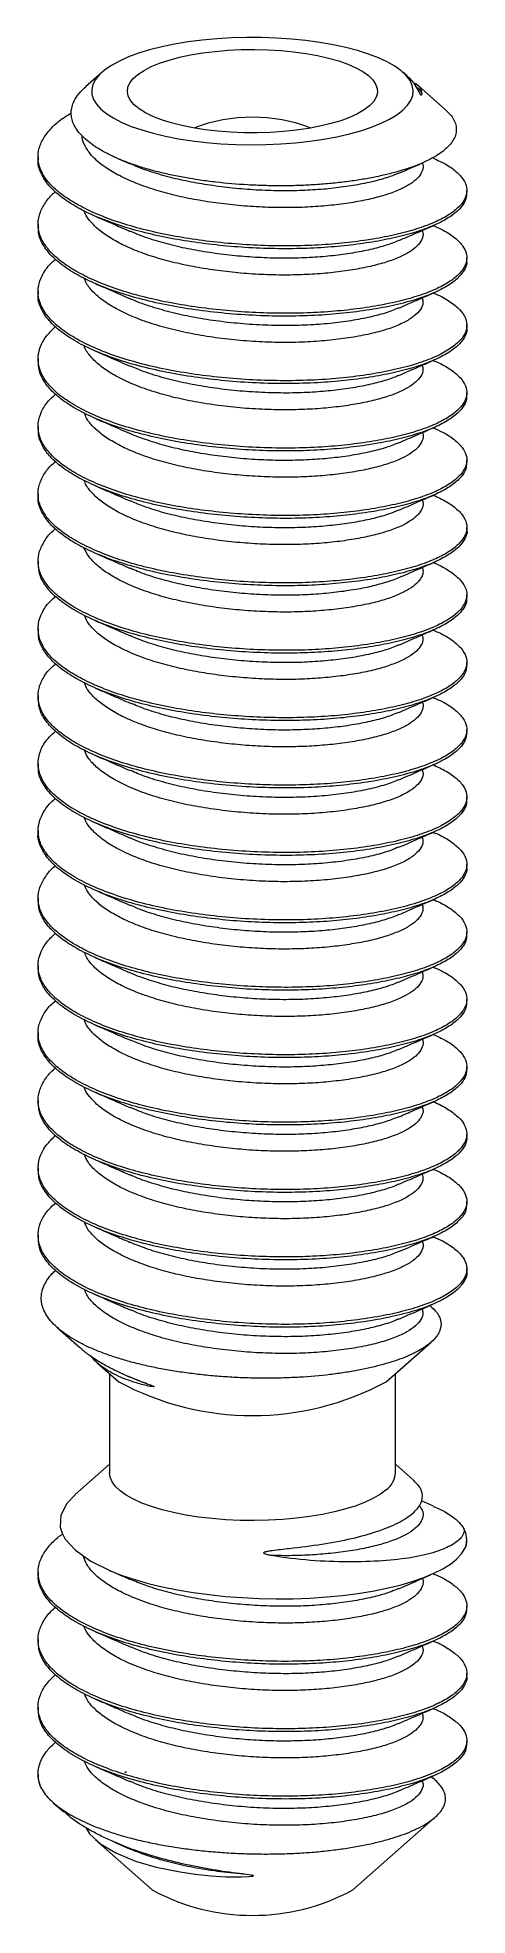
# Paper-space layout '_Dimetric' of a CAD drawing. Header units: millimetres. Extents: x -3 to 3, y -0.5 to 25.7.
import ezdxf

# ---------------------------------------------------------------- set-up
doc = ezdxf.new("R2010")
doc.units = ezdxf.units.MM

psp = doc.layouts.new('_Dimetric')

# ---------------------------------------------------------------- linework, layer by layer
at = {"color": 7, "linetype": 'Continuous', "lineweight": 15}
for p, q in [((-2.105, 25.25), (-2.335, 25.046)), ((2.165, 25.197), (2.105, 25.25)), ((2.701, 24.724), (2.318, 25.061)), ((-3, 24.067), (-3, 24.027)), ((-1.873, 24.036), (-1.71, 23.966)), ((2.534, 24.047), (2.522, 24.052)), ((3, 23.556), (3, 23.596)), ((-3, 23.124), (-3, 23.084)), ((3, 22.613), (3, 22.653)), ((-3, 22.181), (-3, 22.142)), ((3, 21.67), (3, 21.71)), ((-3, 21.239), (-3, 21.199)), ((3, 20.727), (3, 20.767)), ((-3, 20.296), (-3, 20.256)), ((3, 19.785), (3, 19.824)), ((-3, 19.353), (-3, 19.313)), ((3, 18.842), (3, 18.882)), ((-3, 18.41), (-3, 18.37)), ((3, 17.899), (3, 17.939)), ((-3, 17.467), (-3, 17.428)), ((3, 16.956), (3, 16.996)), ((-3, 16.525), (-3, 16.485)), ((3, 16.013), (3, 16.053)), ((-3, 15.582), (-3, 15.542)), ((3, 15.071), (3, 15.11)), ((-3, 14.639), (-3, 14.599)), ((3, 14.128), (3, 14.168)), ((-3, 13.696), (-3, 13.656)), ((3, 13.185), (3, 13.225)), ((-3, 12.753), (-3, 12.714)), ((3, 12.242), (3, 12.282)), ((-3, 11.811), (-3, 11.771)), ((3, 11.299), (3, 11.339)), ((-3, 10.868), (-3, 10.828)), ((3, 10.357), (3, 10.396)), ((-3, 9.925), (-3, 9.885)), ((3, 9.414), (3, 9.454)), ((-3, 8.982), (-3, 8.942)), ((3, 8.471), (3, 8.511)), ((-2.727, 7.685), (-2.422, 7.415)), ((1.871, 6.93), (2.498, 7.483)), ((-2.167, 7.191), (-1.871, 6.93)), ((-2, 7.044), (-2, 5.657)), ((-1.749, 7.012), (-1.711, 6.995)), ((2, 5.657), (2, 7.044)), ((-2, 5.779), (-2.482, 5.353)), ((2.253, 5.555), (2, 5.779)), ((2.534, 5.191), (2.365, 5.264)), ((2.992, 4.7), (2.987, 4.621)), ((3, 4.7), (3, 4.714)), ((-3, 4.268), (-3, 4.228)), ((3, 3.757), (3, 3.797)), ((-3, 3.325), (-3, 3.285)), ((3, 2.814), (3, 2.854)), ((-3, 2.382), (-3, 2.343)), ((3, 1.871), (3, 1.911)), ((-3, 1.44), (-3, 1.414)), ((-1.762, 1.474), (-1.788, 1.462)), ((-2.787, 1.043), (-2.64, 0.914)), ((1.403, -0.177), (2.559, 0.842)), ((-2.196, 0.522), (-1.403, -0.177)), ((-1.938, 0.494), (-1.711, 0.396))]:
    psp.add_line(p, q, dxfattribs=at)
at = {"color": 7, "linetype": 'Continuous', "lineweight": 15, "flags": 128}
for points in [[(2.105, 24.719), (2.17, 24.786), (2.216, 24.855), (2.243, 24.924), (2.25, 24.995), (2.237, 25.065), (2.205, 25.134), (2.153, 25.203), (2.082, 25.269), (1.993, 25.333), (1.886, 25.393), (1.763, 25.45), (1.625, 25.503), (1.472, 25.552), (1.306, 25.595), (1.129, 25.633), (0.941, 25.666), (0.746, 25.692), (0.544, 25.712), (0.337, 25.726), (0.127, 25.733), (-0.084, 25.734), (-0.294, 25.728), (-0.501, 25.716), (-0.705, 25.697), (-0.902, 25.672), (-1.091, 25.64), (-1.27, 25.603), (-1.439, 25.561), (-1.594, 25.514), (-1.736, 25.462), (-1.862, 25.405), (-1.972, 25.345), (-2.065, 25.282), (-2.14, 25.216), (-2.195, 25.149), (-2.232, 25.079), (-2.249, 25.009), (-2.246, 24.939), (-2.223, 24.869), (-2.181, 24.8), (-2.12, 24.733), (-2.04, 24.668), (-1.942, 24.606), (-1.827, 24.547), (-1.696, 24.492), (-1.55, 24.441), (-1.39, 24.395), (-1.219, 24.354), (-1.036, 24.319), (-0.845, 24.289), (-0.646, 24.266), (-0.441, 24.249), (-0.232, 24.238), (-0.022, 24.234), (0.189, 24.237), (0.398, 24.246), (0.604, 24.262), (0.804, 24.284), (0.997, 24.312), (1.182, 24.346), (1.356, 24.386), (1.518, 24.431), (1.667, 24.481), (1.801, 24.535), (1.919, 24.593), (2.021, 24.655), (2.105, 24.719)], [(1.637, 24.778), (1.562, 24.721), (1.469, 24.668), (1.36, 24.617), (1.235, 24.571), (1.096, 24.53), (0.945, 24.493), (0.783, 24.463), (0.612, 24.438), (0.435, 24.419), (0.252, 24.407), (0.066, 24.402), (-0.12, 24.402), (-0.305, 24.41), (-0.486, 24.424), (-0.662, 24.444), (-0.831, 24.471), (-0.99, 24.503), (-1.137, 24.541), (-1.272, 24.584), (-1.393, 24.631), (-1.498, 24.683), (-1.585, 24.737), (-1.655, 24.795), (-1.706, 24.855), (-1.738, 24.916), (-1.75, 24.978), (-1.742, 25.04), (-1.715, 25.101), (-1.668, 25.161), (-1.602, 25.219), (-1.518, 25.275), (-1.417, 25.327), (-1.299, 25.375), (-1.167, 25.419), (-1.022, 25.458), (-0.865, 25.491), (-0.699, 25.519), (-0.524, 25.541), (-0.344, 25.556), (-0.159, 25.565), (0.027, 25.568), (0.213, 25.563), (0.396, 25.553), (0.575, 25.535), (0.747, 25.512), (0.911, 25.482), (1.065, 25.447), (1.207, 25.407), (1.334, 25.362), (1.447, 25.312), (1.544, 25.259), (1.622, 25.203), (1.683, 25.144), (1.724, 25.084), (1.746, 25.022), (1.748, 24.96), (1.731, 24.898), (1.693, 24.837), (1.637, 24.778)], [(2.163, 25.195), (2.194, 25.17), (2.257, 25.097), (2.306, 25.019), (2.327, 24.976), (2.336, 24.958), (2.341, 24.949), (2.344, 24.945), (2.348, 24.94), (2.349, 24.938), (2.351, 24.936), (2.353, 24.934), (2.355, 24.933), (2.358, 24.931), (2.364, 24.931), (2.373, 24.942), (2.373, 24.942)], [(1.871, 5.421), (1.791, 5.36), (1.694, 5.302), (1.579, 5.248), (1.449, 5.197), (1.305, 5.152), (1.147, 5.111), (0.979, 5.075), (0.8, 5.046), (0.614, 5.022), (0.421, 5.005), (0.224, 4.994), (0.025, 4.99), (-0.174, 4.993), (-0.371, 5.002), (-0.565, 5.017), (-0.754, 5.039), (-0.934, 5.067), (-1.106, 5.101), (-1.266, 5.141), (-1.414, 5.185), (-1.548, 5.235), (-1.666, 5.288), (-1.768, 5.345), (-1.852, 5.405), (-1.918, 5.468), (-1.965, 5.533), (-1.992, 5.599), (-2, 5.657)], [(-2.48, 5.351), (-2.6, 5.227), (-2.681, 5.065), (-2.689, 4.9), (-2.664, 4.816), (-2.619, 4.732), (-2.478, 4.575), (-2.263, 4.424), (-1.988, 4.287), (-1.824, 4.224), (-1.646, 4.164), (-1.46, 4.111), (-1.262, 4.064), (-1.05, 4.021), (-0.829, 3.984), (-0.38, 3.93), (-0.145, 3.912), (0.094, 3.9), (0.33, 3.895), (0.567, 3.897), (0.805, 3.905), (1.04, 3.921), (1.26, 3.942), (1.473, 3.97), (1.682, 4.003), (1.88, 4.043), (2.065, 4.087), (2.236, 4.136), (2.396, 4.192), (2.54, 4.252), (2.663, 4.314), (2.769, 4.38), (2.857, 4.45), (2.927, 4.523), (2.987, 4.621), (2.987, 4.621)], [(-2.332, 0.698), (-2.28, 0.608), (-2.126, 0.467), (-1.913, 0.341), (-1.637, 0.228), (-1.346, 0.143), (-1.013, 0.075), (-0.802, 0.044), (-0.582, 0.022), (-0.371, 0.009), (-0.157, 0.007), (-0.052, 0.011), (-0.016, 0.014), (0.001, 0.016), (0.007, 0.018), (0.013, 0.02), (0.014, 0.021), (0.015, 0.022), (0.014, 0.023), (0.013, 0.024), (0.008, 0.026), (-0.012, 0.031), (-0.086, 0.041), (-0.086, 0.041)]]:
    psp.add_lwpolyline(points, dxfattribs=at)
at = {"color": 7, "linetype": 'Continuous', "lineweight": 15}
for centre, radius, start, end in [((0, 22.313), 2.306, 69.2072, 110.7928), ((0, 10.41), 3.951, 241.739, 298.261), ((1.681, 5.678), 0.32, 306.416, 356.1361), ((2.648, 4.715), 0.351, 344.4891, 27.8607), ((-2.636, 1.417), 0.364, 180.4874, 207.4627), ((0, 2.406), 2.939, 241.4854, 298.5146)]:
    psp.add_arc(centre, radius, start, end, dxfattribs=at)
for points, knots in [([(2.7, 24.723), (2.723, 24.702), (2.771, 24.658), (2.819, 24.587), (2.848, 24.514), (2.856, 24.441), (2.844, 24.369), (2.811, 24.297), (2.758, 24.227), (2.686, 24.158), (2.595, 24.092), (2.484, 24.028), (2.356, 23.969), (2.212, 23.914), (2.055, 23.864), (1.88, 23.818), (1.694, 23.777), (1.497, 23.742), (1.293, 23.713), (1.077, 23.69), (0.855, 23.673), (0.629, 23.662), (0.4, 23.659), (0.167, 23.662), (-0.139, 23.675), (-0.442, 23.701), (-0.734, 23.739), (-0.948, 23.773), (-1.153, 23.814), (-1.349, 23.86), (-1.535, 23.913), (-1.735, 23.979), (-1.927, 24.057), (-2.104, 24.146), (-2.273, 24.253), (-2.396, 24.361), (-2.475, 24.466), (-2.527, 24.572), (-2.548, 24.708), (-2.5, 24.853), (-2.422, 24.967), (-2.357, 25.024), (-2.334, 25.045)], [0, 0, 0, 0, 0.02099, 0.045042, 0.069281, 0.092051, 0.114979, 0.138409, 0.162012, 0.184725, 0.207597, 0.230982, 0.25455, 0.276881, 0.29937, 0.32236, 0.345523, 0.367687, 0.390006, 0.412567, 0.435463, 0.457437, 0.47957, 0.501952, 0.524675, 0.567694, 0.589766, 0.612001, 0.633552, 0.655264, 0.677267, 0.69944, 0.730787, 0.757352, 0.784219, 0.825977, 0.847425, 0.869042, 0.909902, 0.951969, 0.98237, 1, 1, 1, 1]), ([(2.373, 24.942), (2.372, 24.965), (2.372, 25.011), (2.323, 25.067), (2.265, 25.096), (2.252, 25.103)], [0, 0, 0, 0, 0.431022, 0.873315, 1, 1, 1, 1]), ([(2.531, 24.046), (2.589, 24.02), (2.716, 23.962), (2.856, 23.861), (2.959, 23.751), (3.006, 23.635), (2.997, 23.519), (2.933, 23.405), (2.815, 23.296), (2.648, 23.192), (2.43, 23.098), (2.165, 23.014), (1.859, 22.943), (1.522, 22.887), (1.16, 22.846), (0.777, 22.822), (0.375, 22.817), (-0.036, 22.83), (-0.446, 22.862), (-0.843, 22.912), (-1.222, 22.977), (-1.581, 23.06), (-1.915, 23.161), (-2.214, 23.276), (-2.471, 23.404), (-2.679, 23.54), (-2.839, 23.683), (-2.948, 23.834), (-3.003, 23.991), (-3.002, 24.149), (-2.945, 24.305), (-2.834, 24.454), (-2.697, 24.581), (-2.579, 24.654), (-2.532, 24.683)], [0, 0, 0, 0, 0.0261275, 0.0573611, 0.0891722, 0.1213182, 0.1534987, 0.185411, 0.2167676, 0.2481163, 0.2800239, 0.312203, 0.3443512, 0.3761676, 0.4074058, 0.4388974, 0.4708883, 0.5030864, 0.5351883, 0.5668958, 0.5980793, 0.6297016, 0.6617622, 0.6939654, 0.7260072, 0.757593, 0.7887857, 0.820526, 0.8526427, 0.8848368, 0.916805, 0.9482565, 0.9795224, 1, 1, 1, 1]), ([(2.995, 23.556), (2.993, 23.522), (2.988, 23.447), (2.907, 23.337), (2.773, 23.226), (2.591, 23.125), (2.359, 23.033), (2.082, 22.953), (1.767, 22.886), (1.423, 22.834), (1.054, 22.798), (0.665, 22.779), (0.259, 22.779), (-0.153, 22.798), (-0.559, 22.835), (-0.952, 22.889), (-1.326, 22.959), (-1.679, 23.047), (-2.004, 23.152), (-2.291, 23.271), (-2.535, 23.402), (-2.729, 23.54), (-2.875, 23.685), (-2.966, 23.838), (-3.005, 23.953), (-2.997, 24.017), (-2.995, 24.027)], [0, 0, 0, 0, 0.038219, 0.084306, 0.126724, 0.169577, 0.213083, 0.256842, 0.300443, 0.343481, 0.385852, 0.428878, 0.472472, 0.516232, 0.559746, 0.602613, 0.645024, 0.688204, 0.731869, 0.775611, 0.819018, 0.861698, 0.904236, 0.947553, 0.99127, 1, 1, 1, 1]), ([(2.048, 23.836), (2.14, 23.876), (2.249, 23.924), (2.356, 23.97), (2.372, 23.977)], [0, 0, 0, 0, 0.846083, 1, 1, 1, 1]), ([(2.528, 23.103), (2.584, 23.078), (2.715, 23.021), (2.859, 22.917), (2.966, 22.798), (3.01, 22.675), (2.989, 22.552), (2.908, 22.434), (2.773, 22.323), (2.591, 22.222), (2.359, 22.13), (2.082, 22.05), (1.767, 21.983), (1.423, 21.931), (1.054, 21.895), (0.665, 21.876), (0.259, 21.876), (-0.153, 21.895), (-0.559, 21.932), (-0.952, 21.986), (-1.326, 22.056), (-1.679, 22.144), (-2.004, 22.249), (-2.291, 22.368), (-2.534, 22.499), (-2.729, 22.637), (-2.875, 22.782), (-2.969, 22.935), (-3.008, 23.092), (-2.992, 23.251), (-2.916, 23.405), (-2.836, 23.513), (-2.767, 23.568), (-2.756, 23.576)], [0, 0, 0, 0, 0.025555, 0.060164, 0.095434, 0.131071, 0.166696, 0.201928, 0.234354, 0.267114, 0.300372, 0.333824, 0.367155, 0.400056, 0.432447, 0.465338, 0.498664, 0.532117, 0.565381, 0.598151, 0.630573, 0.663582, 0.696962, 0.730401, 0.763584, 0.796211, 0.828729, 0.861844, 0.895263, 0.928673, 0.961762, 0.994248, 1, 1, 1, 1]), ([(-2.196, 23.234), (-2.105, 23.194), (-1.934, 23.12), (-1.782, 23.054), (-1.71, 23.023)], [0, 0, 0, 0, 0.531666, 1, 1, 1, 1]), ([(2.995, 22.613), (2.996, 22.604), (3.006, 22.555), (2.961, 22.464), (2.858, 22.346), (2.692, 22.233), (2.471, 22.13), (2.195, 22.039), (1.871, 21.962), (1.512, 21.903), (1.124, 21.86), (0.712, 21.837), (0.28, 21.835), (-0.159, 21.855), (-0.592, 21.895), (-1.009, 21.955), (-1.405, 22.033), (-1.775, 22.132), (-2.11, 22.249), (-2.399, 22.381), (-2.635, 22.524), (-2.817, 22.675), (-2.938, 22.836), (-2.999, 22.974), (-2.994, 23.057), (-2.992, 23.084)], [0, 0, 0, 0, 0.009799, 0.056263, 0.102027, 0.147288, 0.193406, 0.24002, 0.286635, 0.332753, 0.378014, 0.423778, 0.470242, 0.516917, 0.563305, 0.608922, 0.654276, 0.700501, 0.747148, 0.793718, 0.839718, 0.884936, 0.930837, 0.977365, 1, 1, 1, 1]), ([(2.048, 22.894), (2.13, 22.93), (2.295, 23.001), (2.455, 23.07), (2.535, 23.105)], [0, 0, 0, 0, 0.49973, 1, 1, 1, 1]), ([(2.531, 22.161), (2.541, 22.157), (2.635, 22.122), (2.764, 22.043), (2.91, 21.929), (2.99, 21.808), (3.009, 21.684), (2.964, 21.561), (2.857, 21.443), (2.693, 21.33), (2.471, 21.227), (2.195, 21.136), (1.871, 21.059), (1.512, 21), (1.124, 20.957), (0.712, 20.934), (0.28, 20.932), (-0.159, 20.952), (-0.592, 20.992), (-1.009, 21.052), (-1.405, 21.13), (-1.775, 21.229), (-2.11, 21.346), (-2.399, 21.478), (-2.635, 21.621), (-2.816, 21.772), (-2.94, 21.932), (-3.003, 22.099), (-3.003, 22.268), (-2.935, 22.434), (-2.85, 22.556), (-2.771, 22.619), (-2.754, 22.633)], [0, 0, 0, 0, 0.004338, 0.039009, 0.073881, 0.109342, 0.145023, 0.180542, 0.215527, 0.250127, 0.285382, 0.321016, 0.35665, 0.391905, 0.426505, 0.46149, 0.497009, 0.53269, 0.568151, 0.603023, 0.637694, 0.673031, 0.70869, 0.744291, 0.779456, 0.814022, 0.849111, 0.884679, 0.920352, 0.955746, 0.990498, 1, 1, 1, 1]), ([(2.996, 21.67), (2.997, 21.664), (3.006, 21.618), (2.968, 21.535), (2.88, 21.423), (2.735, 21.316), (2.542, 21.217), (2.299, 21.128), (2.012, 21.05), (1.689, 20.987), (1.339, 20.939), (0.957, 20.905), (0.545, 20.891), (0.109, 20.897), (-0.329, 20.925), (-0.757, 20.974), (-1.166, 21.04), (-1.552, 21.127), (-1.91, 21.233), (-2.228, 21.356), (-2.498, 21.493), (-2.712, 21.64), (-2.873, 21.794), (-2.968, 21.957), (-3.009, 22.075), (-2.998, 22.136), (-2.997, 22.142)], [0, 0, 0, 0, 0.007577, 0.051175, 0.094203, 0.136577, 0.179618, 0.223222, 0.266984, 0.310493, 0.353349, 0.395769, 0.44186, 0.488464, 0.535085, 0.581226, 0.626502, 0.672232, 0.718678, 0.765353, 0.811757, 0.857406, 0.902733, 0.948934, 0.995573, 1, 1, 1, 1]), ([(-2.196, 22.291), (-2.111, 22.254), (-1.944, 22.182), (-1.787, 22.113), (-1.711, 22.08)], [0, 0, 0, 0, 0.5141212, 1, 1, 1, 1]), ([(2.048, 21.951), (2.13, 21.987), (2.295, 22.058), (2.455, 22.128), (2.535, 22.162)], [0, 0, 0, 0, 0.4997335, 1, 1, 1, 1]), ([(2.528, 21.217), (2.555, 21.207), (2.657, 21.166), (2.787, 21.085), (2.916, 20.977), (2.99, 20.863), (3.009, 20.747), (2.971, 20.632), (2.879, 20.52), (2.735, 20.413), (2.542, 20.314), (2.299, 20.225), (2.012, 20.147), (1.689, 20.084), (1.339, 20.036), (0.957, 20.002), (0.545, 19.988), (0.109, 19.994), (-0.329, 20.022), (-0.757, 20.071), (-1.166, 20.137), (-1.552, 20.224), (-1.91, 20.33), (-2.228, 20.453), (-2.498, 20.59), (-2.713, 20.737), (-2.872, 20.891), (-2.972, 21.054), (-3.011, 21.222), (-2.984, 21.391), (-2.902, 21.549), (-2.802, 21.646), (-2.756, 21.692)], [0, 0, 0, 0, 0.011469, 0.04388, 0.07664, 0.109893, 0.143335, 0.176651, 0.209531, 0.241911, 0.274802, 0.308122, 0.341563, 0.374811, 0.40756, 0.439976, 0.475197, 0.51081, 0.546435, 0.581694, 0.616292, 0.651238, 0.68673, 0.722397, 0.757857, 0.79274, 0.827377, 0.862682, 0.898321, 0.933915, 0.969086, 1, 1, 1, 1]), ([(-2.196, 21.348), (-2.124, 21.317), (-1.961, 21.246), (-1.801, 21.177), (-1.711, 21.137)], [0, 0, 0, 0, 0.43751, 1, 1, 1, 1]), ([(2.993, 20.727), (2.995, 20.71), (2.999, 20.654), (2.948, 20.56), (2.844, 20.45), (2.686, 20.344), (2.478, 20.248), (2.222, 20.162), (1.924, 20.088), (1.593, 20.029), (1.236, 19.985), (0.856, 19.957), (0.458, 19.948), (0.048, 19.958), (-0.363, 19.986), (-0.763, 20.032), (-1.147, 20.094), (-1.51, 20.174), (-1.85, 20.271), (-2.157, 20.383), (-2.422, 20.509), (-2.641, 20.643), (-2.811, 20.785), (-2.928, 20.934), (-2.993, 21.074), (-2.994, 21.163), (-2.994, 21.199)], [0, 0, 0, 0, 0.019931, 0.063404, 0.106199, 0.148649, 0.191885, 0.235572, 0.279301, 0.322661, 0.365261, 0.407872, 0.451239, 0.494969, 0.538653, 0.581882, 0.624326, 0.667131, 0.710609, 0.754365, 0.797985, 0.841065, 0.883439, 0.926421, 0.969993, 1, 1, 1, 1]), ([(2.048, 21.008), (2.131, 21.044), (2.295, 21.116), (2.455, 21.185), (2.535, 21.22)], [0, 0, 0, 0, 0.499735, 1, 1, 1, 1]), ([(2.528, 20.275), (2.574, 20.255), (2.691, 20.205), (2.829, 20.112), (2.943, 20.002), (3.001, 19.888), (3.004, 19.772), (2.95, 19.657), (2.843, 19.546), (2.686, 19.441), (2.478, 19.345), (2.222, 19.259), (1.924, 19.185), (1.593, 19.126), (1.236, 19.082), (0.856, 19.054), (0.458, 19.045), (0.048, 19.055), (-0.363, 19.083), (-0.763, 19.129), (-1.147, 19.191), (-1.51, 19.271), (-1.85, 19.368), (-2.157, 19.48), (-2.422, 19.606), (-2.641, 19.74), (-2.81, 19.882), (-2.93, 20.031), (-2.996, 20.187), (-3.007, 20.346), (-2.96, 20.502), (-2.877, 20.637), (-2.789, 20.716), (-2.755, 20.747)], [0, 0, 0, 0, 0.020705, 0.0531, 0.086041, 0.119391, 0.152841, 0.186075, 0.218791, 0.251244, 0.284297, 0.317695, 0.351126, 0.384274, 0.416841, 0.449417, 0.48257, 0.516002, 0.549397, 0.582445, 0.614893, 0.647617, 0.680855, 0.714306, 0.747653, 0.780587, 0.812982, 0.84584, 0.879151, 0.912606, 0.94589, 0.978696, 1, 1, 1, 1]), ([(2.995, 19.785), (2.994, 19.756), (2.992, 19.689), (2.924, 19.586), (2.804, 19.476), (2.632, 19.374), (2.41, 19.28), (2.142, 19.197), (1.834, 19.127), (1.495, 19.072), (1.131, 19.033), (0.746, 19.01), (0.343, 19.006), (-0.069, 19.021), (-0.478, 19.054), (-0.873, 19.105), (-1.252, 19.172), (-1.609, 19.257), (-1.94, 19.358), (-2.236, 19.475), (-2.489, 19.603), (-2.693, 19.74), (-2.85, 19.883), (-2.952, 20.035), (-3.001, 20.161), (-2.995, 20.235), (-2.993, 20.256)], [0, 0, 0, 0, 0.032265, 0.075586, 0.118128, 0.160802, 0.204206, 0.247946, 0.291612, 0.334796, 0.377209, 0.420071, 0.463581, 0.507341, 0.550937, 0.593966, 0.636336, 0.67937, 0.722968, 0.766727, 0.810235, 0.853092, 0.895507, 0.938695, 0.982362, 1, 1, 1, 1]), ([(-2.196, 20.405), (-2.124, 20.374), (-1.961, 20.304), (-1.801, 20.234), (-1.711, 20.195)], [0, 0, 0, 0, 0.437479, 1, 1, 1, 1]), ([(2.049, 20.066), (2.131, 20.101), (2.295, 20.173), (2.455, 20.242), (2.535, 20.277)], [0, 0, 0, 0, 0.499735, 1, 1, 1, 1]), ([(2.531, 19.333), (2.594, 19.304), (2.725, 19.243), (2.866, 19.139), (2.965, 19.028), (3.007, 18.912), (2.994, 18.796), (2.925, 18.683), (2.804, 18.573), (2.632, 18.471), (2.41, 18.377), (2.142, 18.294), (1.834, 18.224), (1.495, 18.169), (1.131, 18.13), (0.746, 18.107), (0.343, 18.103), (-0.069, 18.118), (-0.478, 18.151), (-0.873, 18.202), (-1.252, 18.269), (-1.609, 18.353), (-1.94, 18.455), (-2.236, 18.572), (-2.489, 18.7), (-2.694, 18.837), (-2.849, 18.98), (-2.954, 19.132), (-3.005, 19.289), (-3, 19.447), (-2.936, 19.603), (-2.853, 19.722), (-2.775, 19.787), (-2.754, 19.804)], [0, 0, 0, 0, 0.029946, 0.062424, 0.095503, 0.128906, 0.162319, 0.19543, 0.227945, 0.260562, 0.293736, 0.327168, 0.360543, 0.393549, 0.425966, 0.458726, 0.491982, 0.525428, 0.558749, 0.591637, 0.624022, 0.656913, 0.690236, 0.723682, 0.756936, 0.789693, 0.822111, 0.85512, 0.888496, 0.921927, 0.9551, 0.987712, 1, 1, 1, 1]), ([(-2.196, 19.462), (-2.114, 19.427), (-1.95, 19.356), (-1.79, 19.286), (-1.711, 19.252)], [0, 0, 0, 0, 0.5001949, 1, 1, 1, 1]), ([(2.999, 18.842), (3, 18.841), (3.009, 18.802), (2.976, 18.724), (2.897, 18.612), (2.76, 18.504), (2.575, 18.403), (2.339, 18.312), (2.058, 18.233), (1.741, 18.167), (1.394, 18.117), (1.024, 18.082), (0.633, 18.064), (0.227, 18.066), (-0.185, 18.086), (-0.591, 18.124), (-0.982, 18.18), (-1.355, 18.251), (-1.706, 18.341), (-2.028, 18.447), (-2.312, 18.567), (-2.552, 18.698), (-2.742, 18.837), (-2.885, 18.983), (-2.97, 19.136), (-3.007, 19.248), (-2.998, 19.307), (-2.997, 19.313)], [0, 0, 0, 0, 0.000907, 0.044553, 0.08769, 0.130081, 0.172999, 0.21654, 0.260302, 0.303872, 0.34685, 0.389225, 0.43231, 0.475932, 0.519688, 0.563164, 0.605964, 0.648412, 0.691645, 0.735331, 0.779061, 0.822425, 0.865031, 0.907637, 0.951001, 0.994731, 1, 1, 1, 1]), ([(2.049, 19.123), (2.131, 19.159), (2.296, 19.23), (2.456, 19.3), (2.536, 19.334)], [0, 0, 0, 0, 0.49974, 1, 1, 1, 1]), ([(2.529, 18.389), (2.545, 18.384), (2.637, 18.348), (2.763, 18.272), (2.901, 18.165), (2.982, 18.052), (3.009, 17.936), (2.98, 17.821), (2.896, 17.708), (2.761, 17.601), (2.575, 17.5), (2.339, 17.409), (2.058, 17.33), (1.741, 17.264), (1.394, 17.214), (1.024, 17.179), (0.633, 17.161), (0.227, 17.163), (-0.185, 17.183), (-0.591, 17.221), (-0.982, 17.277), (-1.355, 17.348), (-1.706, 17.438), (-2.028, 17.544), (-2.312, 17.664), (-2.552, 17.795), (-2.742, 17.934), (-2.884, 18.08), (-2.974, 18.233), (-3.009, 18.391), (-2.989, 18.549), (-2.908, 18.702), (-2.829, 18.807), (-2.763, 18.858), (-2.758, 18.862)], [0, 0, 0, 0, 0.006535, 0.039014, 0.071678, 0.104881, 0.13832, 0.17168, 0.204652, 0.237052, 0.269856, 0.303136, 0.336585, 0.369887, 0.402737, 0.435126, 0.468057, 0.501399, 0.534843, 0.568074, 0.600787, 0.633232, 0.666276, 0.699667, 0.733092, 0.766236, 0.798802, 0.831367, 0.864512, 0.897936, 0.931327, 0.964372, 0.996816, 1, 1, 1, 1]), ([(-2.196, 18.52), (-2.114, 18.484), (-1.95, 18.413), (-1.79, 18.344), (-1.711, 18.309)], [0, 0, 0, 0, 0.500198, 1, 1, 1, 1]), ([(2.049, 18.18), (2.131, 18.216), (2.296, 18.287), (2.456, 18.357), (2.536, 18.391)], [0, 0, 0, 0, 0.499738, 1, 1, 1, 1]), ([(2.994, 17.899), (2.996, 17.887), (3.003, 17.837), (2.959, 17.749), (2.864, 17.638), (2.713, 17.532), (2.513, 17.434), (2.264, 17.346), (1.972, 17.27), (1.645, 17.209), (1.292, 17.162), (0.916, 17.132), (0.52, 17.12), (0.111, 17.127), (-0.301, 17.152), (-0.703, 17.195), (-1.089, 17.255), (-1.456, 17.332), (-1.8, 17.426), (-2.112, 17.537), (-2.385, 17.661), (-2.61, 17.794), (-2.788, 17.934), (-2.914, 18.083), (-2.989, 18.229), (-2.994, 18.326), (-2.996, 18.371)], [0, 0, 0, 0, 0.01326, 0.056803, 0.099725, 0.142114, 0.185247, 0.228891, 0.272641, 0.316083, 0.358823, 0.401311, 0.444587, 0.488289, 0.532007, 0.575331, 0.617877, 0.660546, 0.703947, 0.747687, 0.791355, 0.834542, 0.876958, 0.919815, 0.963323, 1, 1, 1, 1]), ([(2.527, 17.446), (2.563, 17.431), (2.673, 17.386), (2.807, 17.3), (2.929, 17.191), (2.996, 17.077), (3.007, 16.961), (2.962, 16.846), (2.863, 16.735), (2.713, 16.629), (2.513, 16.531), (2.264, 16.443), (1.972, 16.367), (1.645, 16.306), (1.292, 16.259), (0.916, 16.229), (0.52, 16.217), (0.111, 16.224), (-0.301, 16.249), (-0.703, 16.292), (-1.089, 16.352), (-1.456, 16.429), (-1.8, 16.523), (-2.112, 16.634), (-2.385, 16.758), (-2.61, 16.891), (-2.788, 17.031), (-2.915, 17.18), (-2.989, 17.335), (-3.009, 17.493), (-2.971, 17.65), (-2.889, 17.793), (-2.798, 17.88), (-2.757, 17.918)], [0, 0, 0, 0, 0.015701, 0.048102, 0.080959, 0.114271, 0.147731, 0.181024, 0.213843, 0.246254, 0.279233, 0.312604, 0.346055, 0.379271, 0.41195, 0.444437, 0.477526, 0.51094, 0.544367, 0.577493, 0.610024, 0.642649, 0.675833, 0.709277, 0.742665, 0.775687, 0.808118, 0.840887, 0.874153, 0.907611, 0.940947, 0.97385, 1, 1, 1, 1]), ([(2.993, 16.956), (2.994, 16.934), (2.996, 16.872), (2.938, 16.774), (2.826, 16.664), (2.661, 16.56), (2.447, 16.465), (2.186, 16.38), (1.883, 16.308), (1.548, 16.251), (1.188, 16.209), (0.806, 16.184), (0.405, 16.177), (-0.006, 16.189), (-0.416, 16.22), (-0.814, 16.268), (-1.195, 16.332), (-1.556, 16.414), (-1.892, 16.513), (-2.194, 16.628), (-2.453, 16.755), (-2.665, 16.89), (-2.829, 17.033), (-2.94, 17.183), (-2.997, 17.316), (-2.994, 17.398), (-2.993, 17.428)], [0, 0, 0, 0, 0.025609, 0.069016, 0.111695, 0.154232, 0.197549, 0.241265, 0.284969, 0.328251, 0.370747, 0.413477, 0.456913, 0.500661, 0.544309, 0.58745, 0.629841, 0.672755, 0.716292, 0.760053, 0.803626, 0.846607, 0.888981, 0.932061, 0.975681, 1, 1, 1, 1]), ([(-2.196, 17.577), (-2.114, 17.541), (-1.95, 17.47), (-1.79, 17.401), (-1.711, 17.366)], [0, 0, 0, 0, 0.500199, 1, 1, 1, 1]), ([(2.048, 17.237), (2.131, 17.273), (2.296, 17.345), (2.456, 17.414), (2.536, 17.449)], [0, 0, 0, 0, 0.499746, 1, 1, 1, 1]), ([(2.529, 16.503), (2.583, 16.48), (2.707, 16.425), (2.847, 16.327), (2.953, 16.216), (3.005, 16.101), (3, 15.985), (2.939, 15.871), (2.826, 15.761), (2.662, 15.657), (2.447, 15.562), (2.186, 15.477), (1.883, 15.405), (1.548, 15.348), (1.188, 15.306), (0.806, 15.281), (0.405, 15.274), (-0.006, 15.286), (-0.416, 15.317), (-0.814, 15.365), (-1.195, 15.429), (-1.556, 15.511), (-1.892, 15.61), (-2.194, 15.725), (-2.453, 15.852), (-2.665, 15.987), (-2.829, 16.13), (-2.941, 16.28), (-3.001, 16.436), (-3.004, 16.595), (-2.949, 16.751), (-2.866, 16.879), (-2.783, 16.951), (-2.754, 16.976)], [0, 0, 0, 0, 0.0248336, 0.0572565, 0.0902674, 0.1236488, 0.1570891, 0.1902736, 0.2229018, 0.2554216, 0.2885376, 0.3219582, 0.3553699, 0.3884596, 0.4209474, 0.4536146, 0.4868218, 0.5202673, 0.5536359, 0.5866169, 0.6190253, 0.6518326, 0.6851171, 0.7185728, 0.7518839, 0.784743, 0.8171382, 0.8500727, 0.8834204, 0.9168716, 0.950111, 0.982835, 1, 1, 1, 1]), ([(-2.196, 16.634), (-2.114, 16.598), (-1.95, 16.527), (-1.79, 16.458), (-1.71, 16.423)], [0, 0, 0, 0, 0.5002, 1, 1, 1, 1]), ([(2.998, 16.013), (2.993, 15.975), (2.984, 15.895), (2.891, 15.778), (2.743, 15.663), (2.537, 15.557), (2.275, 15.463), (1.963, 15.382), (1.613, 15.318), (1.232, 15.27), (0.826, 15.242), (0.399, 15.234), (-0.04, 15.248), (-0.476, 15.283), (-0.898, 15.337), (-1.3, 15.41), (-1.677, 15.504), (-2.023, 15.616), (-2.326, 15.745), (-2.577, 15.885), (-2.773, 16.034), (-2.911, 16.192), (-2.99, 16.343), (-2.993, 16.442), (-2.994, 16.485)], [0, 0, 0, 0, 0.043723, 0.089722, 0.134938, 0.180839, 0.227366, 0.274029, 0.320328, 0.365788, 0.411282, 0.457602, 0.504269, 0.550782, 0.596653, 0.641875, 0.687901, 0.734481, 0.781121, 0.827322, 0.87265, 0.9183, 0.964705, 1, 1, 1, 1]), ([(2.048, 16.294), (2.131, 16.33), (2.296, 16.402), (2.456, 16.471), (2.536, 16.506)], [0, 0, 0, 0, 0.499748, 1, 1, 1, 1]), ([(2.53, 15.561), (2.593, 15.532), (2.73, 15.469), (2.875, 15.361), (2.975, 15.242), (3.011, 15.118), (2.983, 14.995), (2.892, 14.875), (2.743, 14.76), (2.537, 14.654), (2.275, 14.56), (1.963, 14.479), (1.613, 14.415), (1.232, 14.367), (0.826, 14.339), (0.399, 14.331), (-0.04, 14.345), (-0.476, 14.38), (-0.898, 14.434), (-1.3, 14.507), (-1.677, 14.601), (-2.023, 14.713), (-2.326, 14.842), (-2.577, 14.982), (-2.773, 15.131), (-2.913, 15.289), (-2.992, 15.454), (-3.009, 15.623), (-2.96, 15.79), (-2.875, 15.927), (-2.787, 16.004), (-2.756, 16.03)], [0, 0, 0, 0, 0.02965, 0.064348, 0.099711, 0.135398, 0.171025, 0.206217, 0.240809, 0.275925, 0.311521, 0.34722, 0.382641, 0.41742, 0.452226, 0.487662, 0.523365, 0.55895, 0.594043, 0.62864, 0.663852, 0.699488, 0.73517, 0.770516, 0.805194, 0.840118, 0.87562, 0.911329, 0.946863, 0.98185, 1, 1, 1, 1]), ([(2.993, 15.071), (2.995, 15.057), (3.003, 15.002), (2.952, 14.908), (2.842, 14.789), (2.669, 14.678), (2.441, 14.576), (2.158, 14.487), (1.831, 14.412), (1.468, 14.354), (1.076, 14.314), (0.661, 14.293), (0.228, 14.294), (-0.211, 14.316), (-0.643, 14.359), (-1.057, 14.421), (-1.45, 14.502), (-1.816, 14.603), (-2.146, 14.722), (-2.43, 14.855), (-2.66, 14.999), (-2.835, 15.152), (-2.948, 15.313), (-3.002, 15.444), (-2.994, 15.521), (-2.993, 15.542)], [0, 0, 0, 0, 0.015334, 0.06174, 0.107391, 0.15272, 0.198922, 0.245563, 0.292144, 0.338172, 0.383395, 0.429266, 0.475781, 0.522449, 0.56877, 0.614266, 0.659726, 0.706027, 0.752691, 0.799219, 0.84512, 0.890338, 0.936338, 0.982908, 1, 1, 1, 1]), ([(-2.196, 15.691), (-2.114, 15.656), (-1.95, 15.584), (-1.79, 15.515), (-1.71, 15.48)], [0, 0, 0, 0, 0.500203, 1, 1, 1, 1]), ([(2.048, 15.351), (2.131, 15.387), (2.296, 15.459), (2.456, 15.528), (2.536, 15.563)], [0, 0, 0, 0, 0.499752, 1, 1, 1, 1]), ([(2.53, 14.617), (2.549, 14.61), (2.651, 14.57), (2.784, 14.487), (2.922, 14.372), (2.996, 14.251), (3.007, 14.127), (2.954, 14.005), (2.841, 13.886), (2.669, 13.775), (2.441, 13.673), (2.158, 13.584), (1.831, 13.509), (1.468, 13.451), (1.076, 13.411), (0.661, 13.39), (0.228, 13.391), (-0.211, 13.413), (-0.643, 13.456), (-1.057, 13.518), (-1.45, 13.598), (-1.816, 13.7), (-2.147, 13.819), (-2.43, 13.952), (-2.66, 14.096), (-2.834, 14.248), (-2.951, 14.41), (-3.006, 14.577), (-2.999, 14.746), (-2.923, 14.91), (-2.839, 15.026), (-2.765, 15.084), (-2.755, 15.092)], [0, 0, 0, 0, 0.008362, 0.04297, 0.077925, 0.113427, 0.149104, 0.184573, 0.219466, 0.254113, 0.289427, 0.325076, 0.36068, 0.39586, 0.430426, 0.465487, 0.50104, 0.53671, 0.572115, 0.606889, 0.641637, 0.677026, 0.712693, 0.748256, 0.78334, 0.817901, 0.853061, 0.888657, 0.924311, 0.959642, 0.994308, 1, 1, 1, 1]), ([(-2.196, 14.748), (-2.114, 14.713), (-1.95, 14.642), (-1.79, 14.572), (-1.71, 14.537)], [0, 0, 0, 0, 0.500206, 1, 1, 1, 1]), ([(2.997, 14.128), (2.998, 14.124), (3.007, 14.082), (2.972, 14.001), (2.888, 13.889), (2.747, 13.781), (2.558, 13.682), (2.318, 13.592), (2.035, 13.513), (1.714, 13.449), (1.366, 13.399), (0.994, 13.365), (0.602, 13.35), (0.194, 13.352), (-0.218, 13.374), (-0.623, 13.414), (-1.012, 13.471), (-1.383, 13.544), (-1.732, 13.635), (-2.052, 13.742), (-2.333, 13.863), (-2.569, 13.995), (-2.755, 14.134), (-2.894, 14.281), (-2.975, 14.434), (-3.009, 14.542), (-2.999, 14.597), (-2.999, 14.599)], [0, 0, 0, 0, 0.004365, 0.047985, 0.091066, 0.13344, 0.176422, 0.219995, 0.263757, 0.307295, 0.350209, 0.392601, 0.435742, 0.47939, 0.523139, 0.566576, 0.609306, 0.651802, 0.695086, 0.73879, 0.782506, 0.825824, 0.868362, 0.911041, 0.954449, 0.998191, 1, 1, 1, 1]), ([(2.048, 14.408), (2.131, 14.444), (2.296, 14.516), (2.456, 14.586), (2.536, 14.62)], [0, 0, 0, 0, 0.499754, 1, 1, 1, 1]), ([(2.53, 13.675), (2.551, 13.666), (2.648, 13.629), (2.776, 13.55), (2.909, 13.443), (2.986, 13.329), (3.009, 13.213), (2.975, 13.098), (2.887, 12.986), (2.748, 12.878), (2.558, 12.779), (2.318, 12.689), (2.035, 12.61), (1.714, 12.546), (1.366, 12.496), (0.994, 12.462), (0.602, 12.447), (0.194, 12.449), (-0.218, 12.471), (-0.623, 12.511), (-1.012, 12.568), (-1.383, 12.641), (-1.732, 12.732), (-2.052, 12.839), (-2.333, 12.96), (-2.568, 13.092), (-2.755, 13.231), (-2.893, 13.378), (-2.979, 13.531), (-3.009, 13.689), (-2.985, 13.847), (-2.899, 14), (-2.822, 14.1), (-2.761, 14.147), (-2.759, 14.148)], [0, 0, 0, 0, 0.008897, 0.041347, 0.074073, 0.107314, 0.140767, 0.174116, 0.207052, 0.239449, 0.27231, 0.305623, 0.33908, 0.372366, 0.405175, 0.437585, 0.470568, 0.503938, 0.537385, 0.570594, 0.603263, 0.635753, 0.668844, 0.702257, 0.73568, 0.768797, 0.801319, 0.833948, 0.867135, 0.900577, 0.93396, 0.966972, 0.999397, 1, 1, 1, 1]), ([(-2.196, 13.806), (-2.114, 13.77), (-1.949, 13.699), (-1.79, 13.629), (-1.71, 13.594)], [0, 0, 0, 0, 0.500207, 1, 1, 1, 1]), ([(2.048, 13.466), (2.13, 13.501), (2.295, 13.573), (2.456, 13.643), (2.536, 13.677)], [0, 0, 0, 0, 0.499758, 1, 1, 1, 1]), ([(2.993, 13.185), (2.995, 13.17), (3.001, 13.117), (2.954, 13.026), (2.854, 12.915), (2.699, 12.809), (2.495, 12.712), (2.242, 12.625), (1.947, 12.551), (1.618, 12.49), (1.263, 12.445), (0.885, 12.416), (0.488, 12.406), (0.078, 12.414), (-0.333, 12.441), (-0.734, 12.486), (-1.119, 12.547), (-1.484, 12.625), (-1.826, 12.721), (-2.135, 12.832), (-2.404, 12.957), (-2.626, 13.091), (-2.8, 13.232), (-2.922, 13.381), (-2.991, 13.523), (-2.994, 13.616), (-2.995, 13.656)], [0, 0, 0, 0, 0.016719, 0.060227, 0.103085, 0.1455, 0.188687, 0.232355, 0.276095, 0.319495, 0.362164, 0.404711, 0.448035, 0.491752, 0.535454, 0.57873, 0.621218, 0.663958, 0.7074, 0.75115, 0.794794, 0.837927, 0.880315, 0.923238, 0.96678, 1, 1, 1, 1]), ([(2.529, 12.731), (2.569, 12.714), (2.683, 12.667), (2.819, 12.577), (2.936, 12.468), (2.999, 12.354), (3.005, 12.238), (2.956, 12.123), (2.853, 12.012), (2.699, 11.906), (2.495, 11.809), (2.242, 11.722), (1.947, 11.648), (1.618, 11.587), (1.263, 11.542), (0.885, 11.513), (0.488, 11.503), (0.078, 11.511), (-0.333, 11.538), (-0.734, 11.583), (-1.119, 11.643), (-1.484, 11.722), (-1.826, 11.818), (-2.135, 11.929), (-2.404, 12.054), (-2.626, 12.188), (-2.799, 12.329), (-2.923, 12.478), (-2.993, 12.633), (-3.008, 12.792), (-2.965, 12.948), (-2.883, 13.087), (-2.793, 13.17), (-2.756, 13.204)], [0, 0, 0, 0, 0.018092, 0.050493, 0.083401, 0.11674, 0.150203, 0.183473, 0.216247, 0.248681, 0.281707, 0.315099, 0.348547, 0.381736, 0.414365, 0.4469, 0.48003, 0.513461, 0.546879, 0.579972, 0.612463, 0.645146, 0.678367, 0.711822, 0.745196, 0.77818, 0.810594, 0.843417, 0.876714, 0.910179, 0.943495, 0.976356, 1, 1, 1, 1]), ([(2.994, 12.242), (2.994, 12.216), (2.994, 12.152), (2.931, 12.051), (2.815, 11.942), (2.646, 11.838), (2.428, 11.744), (2.163, 11.66), (1.857, 11.589), (1.52, 11.533), (1.158, 11.492), (0.775, 11.469), (0.373, 11.463), (-0.039, 11.477), (-0.448, 11.509), (-0.845, 11.558), (-1.225, 11.624), (-1.583, 11.707), (-1.917, 11.808), (-2.216, 11.924), (-2.472, 12.051), (-2.68, 12.187), (-2.84, 12.33), (-2.946, 12.481), (-2.999, 12.61), (-2.994, 12.688), (-2.993, 12.714)], [0, 0, 0, 0, 0.029062, 0.072425, 0.115031, 0.157637, 0.201, 0.24473, 0.288415, 0.331648, 0.374095, 0.416894, 0.46037, 0.504125, 0.547747, 0.590831, 0.633206, 0.676183, 0.719753, 0.763515, 0.807055, 0.849973, 0.892363, 0.935499, 0.979145, 1, 1, 1, 1]), ([(-2.196, 12.863), (-2.124, 12.832), (-1.96, 12.761), (-1.8, 12.691), (-1.709, 12.651)], [0, 0, 0, 0, 0.437543, 1, 1, 1, 1]), ([(2.047, 12.523), (2.13, 12.558), (2.295, 12.63), (2.456, 12.7), (2.536, 12.735)], [0, 0, 0, 0, 0.499761, 1, 1, 1, 1]), ([(2.531, 11.789), (2.589, 11.763), (2.717, 11.705), (2.857, 11.604), (2.959, 11.493), (3.006, 11.378), (2.997, 11.262), (2.932, 11.148), (2.815, 11.039), (2.646, 10.935), (2.428, 10.841), (2.163, 10.757), (1.857, 10.686), (1.52, 10.63), (1.158, 10.589), (0.775, 10.566), (0.373, 10.56), (-0.039, 10.574), (-0.448, 10.606), (-0.845, 10.655), (-1.225, 10.721), (-1.583, 10.804), (-1.917, 10.905), (-2.216, 11.02), (-2.472, 11.148), (-2.68, 11.284), (-2.839, 11.427), (-2.948, 11.578), (-3.003, 11.735), (-3.002, 11.893), (-2.943, 12.049), (-2.859, 12.172), (-2.779, 12.241), (-2.754, 12.262)], [0, 0, 0, 0, 0.027285, 0.059739, 0.092793, 0.126193, 0.159627, 0.192781, 0.225356, 0.25793, 0.291084, 0.324519, 0.357919, 0.390973, 0.423426, 0.456149, 0.489389, 0.522843, 0.556194, 0.589135, 0.621533, 0.654391, 0.687704, 0.721162, 0.754451, 0.787264, 0.819674, 0.852655, 0.886025, 0.919473, 0.952686, 0.985359, 1, 1, 1, 1]), ([(-2.196, 11.92), (-2.115, 11.885), (-1.966, 11.82), (-1.79, 11.744), (-1.709, 11.708)], [0, 0, 0, 0, 0.5409314, 1, 1, 1, 1]), ([(2.999, 11.299), (2.994, 11.263), (2.985, 11.188), (2.903, 11.077), (2.772, 10.969), (2.59, 10.868), (2.358, 10.776), (2.08, 10.696), (1.765, 10.629), (1.421, 10.578), (1.052, 10.541), (0.663, 10.523), (0.257, 10.522), (-0.155, 10.541), (-0.562, 10.578), (-0.954, 10.633), (-1.328, 10.703), (-1.681, 10.791), (-2.005, 10.896), (-2.293, 11.016), (-2.536, 11.146), (-2.73, 11.284), (-2.876, 11.429), (-2.966, 11.582), (-3.005, 11.698), (-2.997, 11.76), (-2.996, 11.771)], [0, 0, 0, 0, 0.0413643, 0.0845521, 0.1269674, 0.1698251, 0.213333, 0.2570927, 0.3006912, 0.3437249, 0.3860956, 0.429125, 0.4727215, 0.5164813, 0.5599919, 0.6028543, 0.6452673, 0.6884512, 0.7321175, 0.7758585, 0.8192626, 0.8619369, 0.904479, 0.9477998, 0.9915169, 1, 1, 1, 1]), ([(2.047, 11.58), (2.119, 11.611), (2.282, 11.682), (2.444, 11.752), (2.536, 11.792)], [0, 0, 0, 0, 0.437688, 1, 1, 1, 1]), ([(2.532, 10.847), (2.541, 10.843), (2.628, 10.81), (2.751, 10.737), (2.893, 10.631), (2.978, 10.518), (3.009, 10.403), (2.984, 10.287), (2.904, 10.174), (2.772, 10.066), (2.59, 9.965), (2.358, 9.873), (2.08, 9.793), (1.765, 9.726), (1.421, 9.675), (1.052, 9.638), (0.663, 9.619), (0.257, 9.619), (-0.155, 9.638), (-0.562, 9.675), (-0.954, 9.729), (-1.328, 9.8), (-1.681, 9.888), (-2.005, 9.993), (-2.293, 10.113), (-2.536, 10.243), (-2.73, 10.381), (-2.875, 10.526), (-2.969, 10.679), (-3.008, 10.837), (-2.992, 10.995), (-2.916, 11.149), (-2.835, 11.257), (-2.766, 11.312), (-2.756, 11.319)], [0, 0, 0, 0, 0.003892, 0.036419, 0.06904, 0.102221, 0.13566, 0.169045, 0.202062, 0.234489, 0.267254, 0.300517, 0.333971, 0.367303, 0.400202, 0.432595, 0.465492, 0.498822, 0.532276, 0.565541, 0.598309, 0.630735, 0.663749, 0.697132, 0.730573, 0.763756, 0.796381, 0.828905, 0.862024, 0.895446, 0.928857, 0.961945, 0.99443, 1, 1, 1, 1]), ([(2.995, 10.357), (2.997, 10.348), (3.005, 10.3), (2.964, 10.215), (2.873, 10.103), (2.726, 9.997), (2.529, 9.898), (2.284, 9.809), (1.995, 9.733), (1.67, 9.67), (1.319, 9.623), (0.944, 9.591), (0.549, 9.578), (0.141, 9.583), (-0.271, 9.607), (-0.674, 9.649), (-1.062, 9.708), (-1.43, 9.783), (-1.776, 9.876), (-2.091, 9.986), (-2.366, 10.109), (-2.595, 10.241), (-2.776, 10.381), (-2.906, 10.529), (-2.987, 10.679), (-2.994, 10.78), (-2.998, 10.828)], [0, 0, 0, 0, 0.010048, 0.05362, 0.096602, 0.138976, 0.182056, 0.225677, 0.269433, 0.312912, 0.355716, 0.398161, 0.44139, 0.485074, 0.528805, 0.572172, 0.614783, 0.657384, 0.700744, 0.744473, 0.78816, 0.831397, 0.873847, 0.916642, 0.960115, 1, 1, 1, 1]), ([(-2.196, 10.977), (-2.117, 10.943), (-1.974, 10.881), (-1.791, 10.801), (-1.709, 10.766)], [0, 0, 0, 0, 0.551718, 1, 1, 1, 1]), ([(2.047, 10.637), (2.119, 10.668), (2.283, 10.739), (2.444, 10.809), (2.535, 10.849)], [0, 0, 0, 0, 0.437624, 1, 1, 1, 1]), ([(2.529, 9.903), (2.559, 9.891), (2.664, 9.849), (2.796, 9.765), (2.922, 9.657), (2.993, 9.543), (3.008, 9.427), (2.967, 9.312), (2.872, 9.2), (2.726, 9.094), (2.529, 8.995), (2.284, 8.906), (1.995, 8.83), (1.67, 8.767), (1.319, 8.72), (0.944, 8.688), (0.549, 8.675), (0.141, 8.68), (-0.271, 8.704), (-0.674, 8.746), (-1.062, 8.805), (-1.43, 8.88), (-1.776, 8.973), (-2.091, 9.083), (-2.366, 9.206), (-2.595, 9.338), (-2.776, 9.478), (-2.907, 9.626), (-2.986, 9.781), (-3.009, 9.939), (-2.975, 10.096), (-2.895, 10.243), (-2.802, 10.333), (-2.759, 10.375)], [0, 0, 0, 0, 0.013136, 0.045557, 0.078376, 0.111673, 0.145142, 0.178465, 0.211337, 0.243744, 0.276691, 0.310052, 0.343515, 0.376767, 0.409504, 0.441965, 0.475026, 0.508435, 0.541879, 0.575046, 0.607634, 0.640215, 0.673376, 0.706819, 0.740231, 0.773297, 0.805762, 0.838491, 0.871739, 0.905202, 0.938566, 0.971519, 1, 1, 1, 1]), ([(-2.196, 10.034), (-2.141, 10.011), (-2.038, 9.966), (-1.904, 9.908), (-1.795, 9.86), (-1.737, 9.835), (-1.71, 9.823)], [0, 0, 0, 0, 0.297743, 0.561983, 0.795241, 1, 1, 1, 1]), ([(2.993, 9.414), (2.993, 9.386), (2.993, 9.318), (2.921, 9.21), (2.79, 9.094), (2.598, 8.985), (2.351, 8.888), (2.052, 8.803), (1.711, 8.734), (1.338, 8.682), (0.938, 8.648), (0.516, 8.634), (0.079, 8.642), (-0.359, 8.671), (-0.777, 8.72), (-1.168, 8.784), (-1.53, 8.865), (-1.868, 8.963), (-2.173, 9.077), (-2.436, 9.203), (-2.651, 9.338), (-2.819, 9.479), (-2.933, 9.629), (-2.995, 9.766), (-2.994, 9.852), (-2.993, 9.885)], [0, 0, 0, 0, 0.031131, 0.07733, 0.122656, 0.168304, 0.214707, 0.261381, 0.307825, 0.353555, 0.39883, 0.444969, 0.491589, 0.538192, 0.584281, 0.626701, 0.669556, 0.713063, 0.756825, 0.800428, 0.843468, 0.88584, 0.928868, 0.972464, 1, 1, 1, 1]), ([(2.047, 9.694), (2.132, 9.731), (2.295, 9.802), (2.457, 9.872), (2.535, 9.906)], [0, 0, 0, 0, 0.5182704, 1, 1, 1, 1]), ([(2.528, 8.96), (2.573, 8.941), (2.696, 8.889), (2.838, 8.792), (2.954, 8.675), (3.007, 8.552), (2.996, 8.428), (2.923, 8.307), (2.789, 8.191), (2.598, 8.082), (2.351, 7.985), (2.052, 7.9), (1.711, 7.831), (1.338, 7.779), (0.938, 7.745), (0.516, 7.731), (0.079, 7.739), (-0.359, 7.768), (-0.777, 7.817), (-1.168, 7.881), (-1.53, 7.962), (-1.868, 8.06), (-2.173, 8.174), (-2.436, 8.3), (-2.652, 8.434), (-2.818, 8.576), (-2.935, 8.726), (-2.998, 8.882), (-3.006, 9.041), (-2.955, 9.197), (-2.872, 9.329), (-2.786, 9.405), (-2.754, 9.433)], [0, 0, 0, 0, 0.0202124, 0.0547871, 0.0899768, 0.1255899, 0.1612486, 0.196572, 0.231228, 0.26613, 0.3016088, 0.3372951, 0.3728062, 0.4077706, 0.4423872, 0.4776651, 0.51331, 0.5489419, 0.5841816, 0.6166153, 0.6493817, 0.6826471, 0.7161066, 0.7494447, 0.7823527, 0.8147505, 0.8476486, 0.880982, 0.9144421, 0.9477134, 0.9804907, 1, 1, 1, 1]), ([(2.998, 8.471), (2.999, 8.469), (3.009, 8.425), (2.971, 8.341), (2.879, 8.221), (2.721, 8.107), (2.508, 8.003), (2.24, 7.91), (1.923, 7.831), (1.569, 7.769), (1.185, 7.723), (0.776, 7.697), (0.347, 7.692), (-0.092, 7.708), (-0.527, 7.746), (-0.947, 7.802), (-1.346, 7.878), (-1.72, 7.974), (-2.061, 8.088), (-2.358, 8.218), (-2.603, 8.36), (-2.793, 8.51), (-2.924, 8.668), (-2.994, 8.814), (-2.993, 8.906), (-2.993, 8.942)], [0, 0, 0, 0, 0.002684, 0.049212, 0.095113, 0.140329, 0.186329, 0.232899, 0.279545, 0.32577, 0.371123, 0.41674, 0.463127, 0.509802, 0.556265, 0.602029, 0.64729, 0.693407, 0.740021, 0.786635, 0.832753, 0.878013, 0.923777, 0.97024, 1, 1, 1, 1]), ([(-2.196, 9.092), (-2.098, 9.049), (-1.92, 8.972), (-1.775, 8.909), (-1.71, 8.881)], [0, 0, 0, 0, 0.5500809, 1, 1, 1, 1]), ([(2.048, 8.752), (2.14, 8.792), (2.304, 8.863), (2.464, 8.932), (2.534, 8.963)], [0, 0, 0, 0, 0.5624767, 1, 1, 1, 1]), ([(2.48, 7.997), (2.519, 7.963), (2.602, 7.888), (2.648, 7.765), (2.63, 7.634), (2.534, 7.504), (2.369, 7.381), (2.135, 7.269), (1.84, 7.171), (1.547, 7.104), (1.29, 7.059), (1.019, 7.022), (0.731, 6.997), (0.435, 6.984), (0.205, 6.98), (-0.027, 6.983), (-0.261, 6.992), (-0.497, 7.008), (-0.73, 7.03), (-0.956, 7.059), (-1.176, 7.093), (-1.391, 7.134), (-1.598, 7.181), (-1.794, 7.234), (-1.98, 7.292), (-2.154, 7.356), (-2.314, 7.425), (-2.457, 7.497), (-2.583, 7.573), (-2.694, 7.653), (-2.785, 7.737), (-2.858, 7.822), (-2.911, 7.909), (-2.945, 7.998), (-2.959, 8.088), (-2.952, 8.178), (-2.924, 8.269), (-2.874, 8.358), (-2.819, 8.432), (-2.771, 8.475), (-2.755, 8.489)], [0, 0, 0, 0, 0.033735, 0.074086, 0.11559, 0.156218, 0.198004, 0.239127, 0.281399, 0.323247, 0.344718, 0.366347, 0.408259, 0.429733, 0.451356, 0.472834, 0.494462, 0.51656, 0.538821, 0.560299, 0.581925, 0.604002, 0.626232, 0.648133, 0.670183, 0.692704, 0.715387, 0.737475, 0.759715, 0.782435, 0.805317, 0.827606, 0.850045, 0.872954, 0.896024, 0.918721, 0.941574, 0.964925, 0.988448, 1, 1, 1, 1]), ([(-2.196, 8.149), (-2.103, 8.109), (-1.93, 8.034), (-1.78, 7.968), (-1.71, 7.938)], [0, 0, 0, 0, 0.536438, 1, 1, 1, 1]), ([(2.048, 7.809), (2.13, 7.844), (2.295, 7.916), (2.454, 7.985), (2.534, 8.02)], [0, 0, 0, 0, 0.499733, 1, 1, 1, 1]), ([(-2.421, 7.417), (-2.402, 7.4), (-2.348, 7.351), (-2.239, 7.273), (-2.094, 7.182), (-1.919, 7.089), (-1.716, 6.995), (-1.558, 6.935), (-1.479, 6.905)], [0, 0, 0, 0, 0.085851, 0.252749, 0.421806, 0.593842, 0.795594, 1, 1, 1, 1]), ([(-1.479, 6.905), (-1.458, 6.898), (-1.432, 6.889), (-1.402, 6.876), (-1.391, 6.872), (-1.385, 6.869), (-1.382, 6.867), (-1.38, 6.865), (-1.379, 6.864), (-1.379, 6.863), (-1.382, 6.861), (-1.398, 6.861), (-1.482, 6.875), (-1.616, 6.91), (-1.772, 6.964), (-1.906, 7.022), (-2.025, 7.086), (-2.126, 7.154), (-2.204, 7.222), (-2.24, 7.267), (-2.256, 7.288)], [0, 0, 0, 0, 0.040671, 0.050801, 0.057408, 0.059795, 0.062199, 0.06364, 0.065088, 0.066747, 0.069494, 0.077831, 0.115796, 0.266393, 0.390384, 0.515198, 0.642846, 0.771579, 0.895603, 1, 1, 1, 1]), ([(2.373, 5.376), (2.362, 5.412), (2.343, 5.472), (2.276, 5.529), (2.25, 5.552)], [0, 0, 0, 0, 0.612811, 1, 1, 1, 1]), ([(0.258, 4.502), (0.238, 4.505), (0.218, 4.509), (0.188, 4.517), (0.178, 4.52), (0.164, 4.526), (0.16, 4.529), (0.154, 4.536), (0.156, 4.541), (0.175, 4.556), (0.197, 4.558), (0.236, 4.566), (0.256, 4.569), (0.355, 4.584), (0.435, 4.592), (0.671, 4.619), (0.826, 4.638), (1.118, 4.683), (1.257, 4.709), (1.519, 4.769), (1.64, 4.803), (1.857, 4.876), (1.954, 4.916), (2.121, 5.001), (2.188, 5.045), (2.295, 5.137), (2.333, 5.185), (2.377, 5.28), (2.383, 5.328), (2.373, 5.376)], [0, 0, 0, 0, 0.015625, 0.015625, 0.023438, 0.023438, 0.027344, 0.027344, 0.03125, 0.03125, 0.046875, 0.046875, 0.0625, 0.0625, 0.125, 0.125, 0.25, 0.25, 0.375, 0.375, 0.5, 0.5, 0.625, 0.625, 0.75, 0.75, 0.875, 0.875, 1, 1, 1, 1]), ([(2.528, 5.189), (2.564, 5.174), (2.674, 5.129), (2.793, 5.052), (2.901, 4.963), (2.939, 4.907), (2.959, 4.879)], [0, 0, 0, 0, 0.161899, 0.49537, 0.746176, 1, 1, 1, 1]), ([(2.529, 4.247), (2.583, 4.223), (2.708, 4.168), (2.847, 4.07), (2.954, 3.959), (3.005, 3.844), (3, 3.728), (2.939, 3.614), (2.825, 3.504), (2.661, 3.4), (2.446, 3.305), (2.184, 3.22), (1.881, 3.148), (1.546, 3.092), (1.186, 3.049), (0.804, 3.024), (0.403, 3.018), (-0.008, 3.03), (-0.418, 3.06), (-0.816, 3.109), (-1.197, 3.173), (-1.558, 3.255), (-1.894, 3.354), (-2.195, 3.469), (-2.455, 3.596), (-2.667, 3.731), (-2.829, 3.874), (-2.942, 4.024), (-3.001, 4.181), (-3.003, 4.339), (-2.951, 4.495), (-2.841, 4.645), (-2.741, 4.747), (-2.664, 4.797), (-2.657, 4.802)], [0, 0, 0, 0, 0.024605, 0.056419, 0.088811, 0.121564, 0.154374, 0.186931, 0.21894, 0.250851, 0.283345, 0.316137, 0.348918, 0.381381, 0.413254, 0.44531, 0.477893, 0.510709, 0.543447, 0.575804, 0.607601, 0.639793, 0.672452, 0.705278, 0.737959, 0.770196, 0.801981, 0.834298, 0.867019, 0.899839, 0.93245, 0.964554, 0.996394, 1, 1, 1, 1]), ([(2.959, 4.879), (2.966, 4.839), (2.956, 4.8), (2.901, 4.724), (2.856, 4.687), (2.732, 4.616), (2.655, 4.582), (2.468, 4.522), (2.357, 4.495), (2.107, 4.453), (1.97, 4.438), (1.67, 4.417), (1.506, 4.412), (1.169, 4.414), (0.993, 4.419), (0.628, 4.448), (0.444, 4.47), (0.258, 4.502)], [0, 0, 0, 0, 0.125, 0.125, 0.25, 0.25, 0.375, 0.375, 0.5, 0.5, 0.625, 0.625, 0.75, 0.75, 0.875, 0.875, 1, 1, 1, 1]), ([(2.997, 3.757), (2.994, 3.723), (2.988, 3.651), (2.911, 3.543), (2.784, 3.434), (2.605, 3.333), (2.377, 3.24), (2.102, 3.159), (1.789, 3.091), (1.447, 3.038), (1.08, 3.001), (0.692, 2.981), (0.287, 2.979), (-0.125, 2.997), (-0.532, 3.033), (-0.926, 3.086), (-1.301, 3.155), (-1.656, 3.242), (-1.983, 3.346), (-2.273, 3.464), (-2.52, 3.594), (-2.717, 3.731), (-2.867, 3.876), (-2.961, 4.028), (-3.004, 4.147), (-2.996, 4.214), (-2.994, 4.228)], [0, 0, 0, 0, 0.038171, 0.081407, 0.123858, 0.166653, 0.210126, 0.253881, 0.297505, 0.340593, 0.38297, 0.425942, 0.46951, 0.513272, 0.556815, 0.599737, 0.642126, 0.685259, 0.728903, 0.772653, 0.816095, 0.858836, 0.901324, 0.944599, 0.988301, 1, 1, 1, 1]), ([(-2.01, 4.297), (-1.99, 4.288), (-1.889, 4.244), (-1.79, 4.201), (-1.711, 4.167)], [0, 0, 0, 0, 0.194036, 1, 1, 1, 1]), ([(2.047, 4.037), (2.119, 4.068), (2.269, 4.134), (2.419, 4.199), (2.497, 4.232)], [0, 0, 0, 0, 0.475059, 1, 1, 1, 1]), ([(2.533, 3.305), (2.537, 3.303), (2.619, 3.273), (2.738, 3.203), (2.884, 3.097), (2.973, 2.984), (3.009, 2.869), (2.988, 2.753), (2.912, 2.64), (2.784, 2.531), (2.605, 2.43), (2.377, 2.337), (2.102, 2.256), (1.789, 2.188), (1.447, 2.135), (1.08, 2.098), (0.692, 2.078), (0.287, 2.076), (-0.125, 2.094), (-0.532, 2.13), (-0.926, 2.182), (-1.301, 2.252), (-1.656, 2.339), (-1.983, 2.443), (-2.273, 2.561), (-2.52, 2.691), (-2.718, 2.828), (-2.866, 2.973), (-2.964, 3.125), (-3.007, 3.283), (-2.995, 3.441), (-2.923, 3.595), (-2.841, 3.707), (-2.769, 3.765), (-2.755, 3.777)], [0, 0, 0, 0, 0.001503, 0.034079, 0.066646, 0.099795, 0.133225, 0.166624, 0.199677, 0.23213, 0.264847, 0.298082, 0.331532, 0.364882, 0.397823, 0.430219, 0.463071, 0.496378, 0.529834, 0.563122, 0.595936, 0.628342, 0.661316, 0.694682, 0.728128, 0.761339, 0.794014, 0.826496, 0.85958, 0.892989, 0.926411, 0.959532, 0.992059, 1, 1, 1, 1]), ([(-2.196, 3.435), (-2.114, 3.399), (-1.95, 3.328), (-1.79, 3.259), (-1.711, 3.224)], [0, 0, 0, 0, 0.500194, 1, 1, 1, 1]), ([(2.996, 2.814), (2.997, 2.808), (3.006, 2.763), (2.969, 2.681), (2.882, 2.569), (2.738, 2.462), (2.546, 2.363), (2.303, 2.273), (2.017, 2.195), (1.695, 2.132), (1.345, 2.083), (0.972, 2.05), (0.579, 2.036), (0.171, 2.039), (-0.241, 2.062), (-0.645, 2.103), (-1.034, 2.16), (-1.404, 2.235), (-1.751, 2.327), (-2.069, 2.435), (-2.348, 2.557), (-2.58, 2.689), (-2.765, 2.828), (-2.899, 2.975), (-2.984, 3.129), (-2.994, 3.233), (-3, 3.285)], [0, 0, 0, 0, 0.006835, 0.050436, 0.093474, 0.135845, 0.17887, 0.222464, 0.266225, 0.309738, 0.352605, 0.395016, 0.438196, 0.481861, 0.525603, 0.56901, 0.611689, 0.654227, 0.697545, 0.741261, 0.784965, 0.828248, 0.870744, 0.913475, 0.956911, 1, 1, 1, 1]), ([(2.049, 3.095), (2.131, 3.131), (2.296, 3.202), (2.456, 3.272), (2.536, 3.306)], [0, 0, 0, 0, 0.499741, 1, 1, 1, 1]), ([(2.528, 2.361), (2.553, 2.351), (2.655, 2.311), (2.784, 2.23), (2.915, 2.123), (2.989, 2.009), (3.009, 1.893), (2.972, 1.778), (2.881, 1.666), (2.738, 1.559), (2.546, 1.46), (2.304, 1.37), (2.017, 1.292), (1.695, 1.229), (1.345, 1.18), (0.972, 1.147), (0.579, 1.133), (0.171, 1.136), (-0.241, 1.159), (-0.645, 1.2), (-1.034, 1.257), (-1.404, 1.332), (-1.751, 1.423), (-2.069, 1.532), (-2.348, 1.654), (-2.58, 1.786), (-2.765, 1.925), (-2.899, 2.072), (-2.982, 2.227), (-3.01, 2.385), (-2.98, 2.542), (-2.901, 2.694), (-2.806, 2.788), (-2.76, 2.833)], [0, 0, 0, 0, 0.010882, 0.043315, 0.07608, 0.109344, 0.142803, 0.17614, 0.209047, 0.241443, 0.27434, 0.307673, 0.341132, 0.374402, 0.407178, 0.439605, 0.472621, 0.506007, 0.539452, 0.572641, 0.605273, 0.637798, 0.670918, 0.704344, 0.73776, 0.770854, 0.803346, 0.836018, 0.86923, 0.90268, 0.936053, 0.969039, 1, 1, 1, 1]), ([(-2.196, 2.492), (-2.114, 2.456), (-1.95, 2.385), (-1.79, 2.316), (-1.711, 2.281)], [0, 0, 0, 0, 0.5001938, 1, 1, 1, 1]), ([(2.995, 1.871), (2.993, 1.839), (2.989, 1.765), (2.909, 1.654), (2.77, 1.538), (2.572, 1.431), (2.318, 1.334), (2.013, 1.251), (1.668, 1.184), (1.292, 1.134), (0.889, 1.102), (0.465, 1.092), (0.027, 1.102), (-0.41, 1.134), (-0.835, 1.186), (-1.24, 1.256), (-1.621, 1.346), (-1.973, 1.456), (-2.283, 1.582), (-2.542, 1.721), (-2.747, 1.869), (-2.894, 2.025), (-2.985, 2.184), (-2.993, 2.291), (-2.997, 2.343)], [0, 0, 0, 0, 0.0366478, 0.0827647, 0.1280248, 0.1737881, 0.2202505, 0.2669252, 0.3133117, 0.358928, 0.4042811, 0.4505048, 0.4971506, 0.5437199, 0.5897189, 0.6349352, 0.6808352, 0.7273622, 0.7740252, 0.8203245, 0.8657839, 0.9112787, 0.9575984, 1, 1, 1, 1]), ([(2.047, 2.152), (2.119, 2.183), (2.283, 2.254), (2.445, 2.324), (2.536, 2.364)], [0, 0, 0, 0, 0.437583, 1, 1, 1, 1]), ([(-2.959, 1.249), (-2.978, 1.309), (-3.015, 1.427), (-2.979, 1.604), (-2.896, 1.76), (-2.796, 1.852), (-2.755, 1.889)], [0, 0, 0, 0, 0.2728576, 0.5452844, 0.8140695, 1, 1, 1, 1]), ([(-2.959, 1.249), (-2.941, 1.22), (-2.903, 1.16), (-2.822, 1.072), (-2.72, 0.986), (-2.599, 0.903), (-2.46, 0.825), (-2.305, 0.751), (-2.131, 0.681), (-1.943, 0.616), (-1.744, 0.558), (-1.536, 0.506), (-1.314, 0.46), (-1.085, 0.42), (-0.849, 0.388), (-0.609, 0.362), (-0.362, 0.342), (-0.115, 0.33), (0.128, 0.325), (0.366, 0.327), (0.604, 0.335), (0.836, 0.35), (1.059, 0.372), (1.274, 0.4), (1.481, 0.434), (1.675, 0.473), (1.853, 0.517), (2.016, 0.566), (2.166, 0.619), (2.299, 0.676), (2.413, 0.737), (2.509, 0.799), (2.588, 0.866), (2.646, 0.933), (2.685, 1.002), (2.703, 1.07), (2.702, 1.14), (2.675, 1.23), (2.605, 1.318), (2.533, 1.383), (2.5, 1.404), (2.499, 1.405)], [0, 0, 0, 0, 0.02646, 0.053104, 0.08033, 0.10776, 0.134057, 0.160544, 0.187632, 0.214928, 0.240694, 0.266638, 0.293147, 0.31985, 0.345616, 0.37157, 0.39812, 0.424876, 0.44999, 0.475278, 0.501118, 0.527149, 0.552219, 0.577465, 0.603279, 0.629295, 0.653924, 0.678912, 0.704082, 0.729628, 0.754093, 0.778729, 0.803632, 0.828907, 0.853141, 0.877552, 0.902237, 0.927296, 0.974781, 0.999145, 1, 1, 1, 1]), ([(-2.196, 1.549), (-2.114, 1.513), (-1.95, 1.442), (-1.79, 1.373), (-1.711, 1.338)], [0, 0, 0, 0, 0.500194, 1, 1, 1, 1]), ([(2.049, 1.209), (2.131, 1.245), (2.296, 1.317), (2.456, 1.386), (2.536, 1.421)], [0, 0, 0, 0, 0.499739, 1, 1, 1, 1]), ([(-0.086, 0.041), (-0.211, 0.056), (-0.462, 0.087), (-0.845, 0.157), (-1.224, 0.245), (-1.599, 0.358), (-1.896, 0.473), (-2.12, 0.577), (-2.327, 0.687), (-2.51, 0.8), (-2.606, 0.89), (-2.636, 0.919)], [0, 0, 0, 0, 0.121089, 0.245335, 0.372668, 0.502942, 0.644884, 0.717683, 0.791011, 0.933981, 1, 1, 1, 1])]:
    psp.add_open_spline(points, degree=3, knots=knots, dxfattribs=at)
at = {"color": 8, "linetype": 'Continuous', "lineweight": 15}
for points, knots in [([(2.283, 25.055), (2.297, 25.043), (2.341, 25.007), (2.36, 24.968), (2.373, 24.942)], [0, 0, 0, 0, 0.304127, 1, 1, 1, 1]), ([(2.376, 23.977), (2.379, 23.971), (2.395, 23.936), (2.382, 23.872), (2.334, 23.785), (2.24, 23.702), (2.106, 23.624), (1.933, 23.553), (1.722, 23.49), (1.479, 23.438), (1.211, 23.398), (0.923, 23.369), (0.618, 23.354), (0.298, 23.354), (-0.029, 23.369), (-0.355, 23.399), (-0.67, 23.442), (-0.972, 23.498), (-1.258, 23.569), (-1.524, 23.653), (-1.761, 23.749), (-1.965, 23.855), (-2.131, 23.967), (-2.259, 24.085), (-2.342, 24.209), (-2.383, 24.302), (-2.381, 24.352), (-2.381, 24.359)], [0, 0, 0, 0, 0.008661, 0.051971, 0.09492, 0.137118, 0.179306, 0.222248, 0.265557, 0.308824, 0.351643, 0.393681, 0.436062, 0.479116, 0.522451, 0.565655, 0.608327, 0.650292, 0.692849, 0.735998, 0.779339, 0.822463, 0.86497, 0.906947, 0.949664, 0.992888, 1, 1, 1, 1]), ([(2.043, 23.837), (2.006, 23.821), (1.913, 23.781), (1.721, 23.726), (1.479, 23.673), (1.211, 23.633), (0.923, 23.604), (0.618, 23.59), (0.298, 23.589), (-0.029, 23.604), (-0.355, 23.634), (-0.67, 23.678), (-0.973, 23.733), (-1.257, 23.804), (-1.508, 23.882), (-1.646, 23.94), (-1.708, 23.967)], [0, 0, 0, 0, 0.049812, 0.12486, 0.199836, 0.274036, 0.346883, 0.420322, 0.49493, 0.570023, 0.644891, 0.718836, 0.791554, 0.8653, 0.940071, 1, 1, 1, 1]), ([(2.374, 23.035), (2.378, 23.025), (2.396, 22.983), (2.376, 22.91), (2.314, 22.821), (2.206, 22.736), (2.061, 22.66), (1.877, 22.591), (1.656, 22.532), (1.406, 22.483), (1.132, 22.446), (0.839, 22.421), (0.529, 22.41), (0.206, 22.414), (-0.121, 22.433), (-0.445, 22.467), (-0.757, 22.514), (-1.055, 22.574), (-1.335, 22.648), (-1.594, 22.736), (-1.823, 22.835), (-2.016, 22.943), (-2.172, 23.057), (-2.284, 23.177), (-2.345, 23.263), (-2.356, 23.309), (-2.357, 23.312)], [0, 0, 0, 0, 0.016164, 0.063962, 0.111233, 0.154736, 0.198688, 0.243311, 0.288195, 0.332916, 0.377058, 0.420513, 0.464642, 0.509356, 0.554241, 0.598872, 0.642838, 0.686335, 0.730623, 0.775409, 0.820276, 0.864797, 0.90857, 0.952197, 0.996627, 1, 1, 1, 1]), ([(2.047, 22.894), (1.991, 22.871), (1.875, 22.825), (1.656, 22.767), (1.406, 22.718), (1.132, 22.681), (0.839, 22.656), (0.529, 22.645), (0.206, 22.649), (-0.121, 22.669), (-0.445, 22.702), (-0.757, 22.749), (-1.055, 22.809), (-1.334, 22.884), (-1.555, 22.956), (-1.668, 23.007), (-1.707, 23.024)], [0, 0, 0, 0, 0.071164, 0.146248, 0.221059, 0.294902, 0.367596, 0.441416, 0.516216, 0.591302, 0.665962, 0.73951, 0.812273, 0.88636, 0.961281, 1, 1, 1, 1]), ([(2.375, 22.093), (2.38, 22.07), (2.394, 22.016), (2.357, 21.931), (2.273, 21.841), (2.142, 21.756), (1.966, 21.678), (1.746, 21.61), (1.489, 21.554), (1.203, 21.511), (0.894, 21.481), (0.566, 21.467), (0.223, 21.47), (-0.127, 21.491), (-0.471, 21.527), (-0.803, 21.579), (-1.118, 21.646), (-1.412, 21.729), (-1.678, 21.827), (-1.908, 21.936), (-2.097, 22.054), (-2.239, 22.179), (-2.324, 22.283), (-2.344, 22.347), (-2.35, 22.365)], [0, 0, 0, 0, 0.03498, 0.082708, 0.129714, 0.176203, 0.223574, 0.271457, 0.31934, 0.366711, 0.4132, 0.460207, 0.507934, 0.555881, 0.60353, 0.650385, 0.69697, 0.744451, 0.792367, 0.840205, 0.887455, 0.933898, 0.981046, 1, 1, 1, 1]), ([(2.043, 21.952), (2.016, 21.94), (1.931, 21.901), (1.744, 21.846), (1.489, 21.789), (1.203, 21.746), (0.894, 21.716), (0.566, 21.703), (0.223, 21.706), (-0.127, 21.726), (-0.471, 21.763), (-0.803, 21.814), (-1.118, 21.881), (-1.409, 21.965), (-1.609, 22.033), (-1.697, 22.075), (-1.709, 22.081)], [0, 0, 0, 0, 0.037362, 0.11734, 0.197319, 0.276442, 0.354091, 0.432606, 0.512325, 0.592408, 0.671996, 0.750258, 0.828067, 0.907375, 0.987409, 1, 1, 1, 1]), ([(2.375, 21.15), (2.381, 21.129), (2.394, 21.078), (2.362, 20.998), (2.29, 20.914), (2.176, 20.833), (2.022, 20.758), (1.829, 20.691), (1.601, 20.634), (1.344, 20.588), (1.065, 20.553), (0.761, 20.531), (0.434, 20.524), (0.087, 20.533), (-0.262, 20.56), (-0.602, 20.603), (-0.928, 20.66), (-1.235, 20.733), (-1.519, 20.822), (-1.773, 20.925), (-1.987, 21.039), (-2.159, 21.159), (-2.281, 21.287), (-2.347, 21.378), (-2.357, 21.426), (-2.357, 21.428)], [0, 0, 0, 0, 0.032739, 0.077418, 0.121512, 0.164933, 0.20904, 0.253725, 0.298574, 0.343162, 0.387079, 0.430548, 0.477781, 0.525541, 0.573319, 0.620603, 0.666998, 0.713861, 0.761459, 0.809292, 0.856847, 0.903626, 0.950074, 0.997419, 1, 1, 1, 1]), ([(2.045, 21.009), (2.036, 21.004), (1.975, 20.974), (1.827, 20.927), (1.601, 20.869), (1.344, 20.823), (1.065, 20.789), (0.761, 20.766), (0.434, 20.759), (0.087, 20.769), (-0.262, 20.795), (-0.602, 20.838), (-0.928, 20.895), (-1.234, 20.969), (-1.5, 21.05), (-1.645, 21.112), (-1.708, 21.139)], [0, 0, 0, 0, 0.013776, 0.088581, 0.16366, 0.238301, 0.311819, 0.384588, 0.463658, 0.54361, 0.623592, 0.702747, 0.780414, 0.858864, 0.938545, 1, 1, 1, 1]), ([(2.378, 20.209), (2.379, 20.208), (2.395, 20.178), (2.386, 20.118), (2.348, 20.031), (2.262, 19.948), (2.137, 19.868), (1.971, 19.795), (1.768, 19.731), (1.531, 19.677), (1.267, 19.634), (0.983, 19.603), (0.681, 19.585), (0.364, 19.582), (0.038, 19.594), (-0.289, 19.621), (-0.607, 19.661), (-0.912, 19.715), (-1.201, 19.782), (-1.471, 19.863), (-1.716, 19.957), (-1.927, 20.062), (-2.101, 20.173), (-2.234, 20.289), (-2.32, 20.392), (-2.343, 20.458), (-2.351, 20.481)], [0, 0, 0, 0, 0.001279, 0.046168, 0.090766, 0.134667, 0.178212, 0.222567, 0.267385, 0.312247, 0.356729, 0.40043, 0.444141, 0.48863, 0.533494, 0.578309, 0.622656, 0.666196, 0.710106, 0.75471, 0.7996, 0.844349, 0.888543, 0.932011, 0.976103, 1, 1, 1, 1]), ([(2.044, 20.066), (2.018, 20.055), (1.939, 20.019), (1.766, 19.967), (1.531, 19.912), (1.267, 19.869), (0.983, 19.838), (0.681, 19.82), (0.364, 19.817), (0.038, 19.829), (-0.289, 19.856), (-0.607, 19.896), (-0.912, 19.95), (-1.202, 20.017), (-1.469, 20.099), (-1.64, 20.16), (-1.711, 20.195), (-1.711, 20.195)], [0, 0, 0, 0, 0.034923, 0.109871, 0.184893, 0.259279, 0.332358, 0.405455, 0.479852, 0.554877, 0.629821, 0.703981, 0.776791, 0.850221, 0.924811, 0.999878, 1, 1, 1, 1]), ([(2.375, 19.264), (2.379, 19.256), (2.395, 19.218), (2.38, 19.151), (2.328, 19.065), (2.23, 18.982), (2.094, 18.904), (1.917, 18.834), (1.704, 18.772), (1.459, 18.721), (1.189, 18.681), (0.9, 18.654), (0.593, 18.64), (0.273, 18.641), (-0.055, 18.657), (-0.38, 18.688), (-0.695, 18.732), (-0.996, 18.789), (-1.28, 18.861), (-1.543, 18.946), (-1.779, 19.043), (-1.98, 19.149), (-2.143, 19.262), (-2.264, 19.38), (-2.335, 19.474), (-2.35, 19.528), (-2.353, 19.54)], [0, 0, 0, 0, 0.013219, 0.058067, 0.102507, 0.146147, 0.189922, 0.234448, 0.279321, 0.324117, 0.368416, 0.411923, 0.455892, 0.500527, 0.54542, 0.590144, 0.634284, 0.677747, 0.721892, 0.766619, 0.811511, 0.856144, 0.900108, 0.943616, 0.98792, 1, 1, 1, 1]), ([(2.045, 19.123), (2.002, 19.105), (1.903, 19.063), (1.703, 19.007), (1.459, 18.956), (1.189, 18.916), (0.9, 18.889), (0.593, 18.875), (0.273, 18.876), (-0.055, 18.892), (-0.38, 18.923), (-0.695, 18.968), (-0.996, 19.024), (-1.279, 19.096), (-1.521, 19.172), (-1.653, 19.229), (-1.708, 19.253)], [0, 0, 0, 0, 0.056097, 0.131129, 0.206032, 0.280105, 0.352852, 0.426372, 0.501007, 0.576072, 0.650855, 0.724662, 0.797336, 0.871151, 0.945937, 1, 1, 1, 1]), ([(2.374, 18.321), (2.38, 18.305), (2.395, 18.259), (2.369, 18.183), (2.304, 18.098), (2.196, 18.016), (2.048, 17.94), (1.861, 17.872), (1.638, 17.813), (1.385, 17.766), (1.109, 17.729), (0.815, 17.705), (0.504, 17.696), (0.181, 17.701), (-0.147, 17.721), (-0.47, 17.756), (-0.781, 17.804), (-1.078, 17.865), (-1.357, 17.941), (-1.613, 18.03), (-1.839, 18.13), (-2.03, 18.238), (-2.181, 18.352), (-2.296, 18.472), (-2.337, 18.556), (-2.358, 18.598)], [0, 0, 0, 0, 0.025723, 0.070485, 0.114724, 0.158194, 0.202207, 0.24686, 0.291741, 0.336425, 0.380499, 0.423953, 0.468137, 0.512875, 0.557749, 0.602336, 0.646228, 0.689757, 0.734093, 0.778896, 0.823744, 0.868216, 0.911908, 0.9556, 1, 1, 1, 1]), ([(2.048, 18.18), (2.046, 18.179), (1.995, 18.153), (1.858, 18.108), (1.638, 18.048), (1.384, 18.001), (1.109, 17.965), (0.815, 17.94), (0.504, 17.931), (0.181, 17.936), (-0.147, 17.957), (-0.47, 17.991), (-0.781, 18.04), (-1.078, 18.1), (-1.356, 18.176), (-1.568, 18.247), (-1.674, 18.295), (-1.707, 18.31)], [0, 0, 0, 0, 0.002445, 0.077149, 0.152233, 0.226989, 0.300722, 0.373421, 0.447339, 0.522183, 0.597257, 0.67185, 0.745279, 0.818101, 0.892275, 0.967229, 1, 1, 1, 1]), ([(2.377, 17.38), (2.382, 17.354), (2.393, 17.299), (2.355, 17.216), (2.278, 17.132), (2.158, 17.051), (1.999, 16.978), (1.801, 16.912), (1.569, 16.856), (1.309, 16.811), (1.028, 16.779), (0.728, 16.758), (0.414, 16.753), (0.088, 16.763), (-0.239, 16.787), (-0.559, 16.826), (-0.867, 16.877), (-1.158, 16.942), (-1.432, 17.022), (-1.68, 17.114), (-1.897, 17.217), (-2.077, 17.327), (-2.216, 17.443), (-2.311, 17.551), (-2.34, 17.622), (-2.351, 17.651)], [0, 0, 0, 0, 0.038983, 0.083694, 0.127767, 0.171289, 0.215578, 0.260393, 0.305317, 0.349925, 0.39381, 0.437434, 0.48187, 0.526745, 0.571637, 0.616122, 0.659807, 0.703618, 0.748183, 0.793098, 0.837937, 0.882282, 0.925832, 0.969837, 1, 1, 1, 1]), ([(2.044, 17.238), (2.028, 17.23), (1.959, 17.197), (1.799, 17.147), (1.569, 17.091), (1.309, 17.047), (1.028, 17.014), (0.728, 16.993), (0.414, 16.988), (0.088, 16.998), (-0.239, 17.022), (-0.559, 17.061), (-0.866, 17.112), (-1.159, 17.177), (-1.43, 17.257), (-1.615, 17.322), (-1.698, 17.361), (-1.709, 17.367)], [0, 0, 0, 0, 0.023507, 0.098388, 0.173449, 0.247982, 0.321307, 0.394198, 0.468444, 0.543424, 0.618432, 0.692761, 0.765752, 0.838954, 0.913416, 0.988462, 1, 1, 1, 1]), ([(2.376, 16.437), (2.379, 16.432), (2.395, 16.399), (2.384, 16.336), (2.339, 16.249), (2.248, 16.166), (2.117, 16.087), (1.947, 16.015), (1.739, 15.952), (1.498, 15.899), (1.232, 15.858), (0.945, 15.829), (0.641, 15.813), (0.322, 15.811), (-0.005, 15.825), (-0.331, 15.854), (-0.648, 15.896), (-0.951, 15.951), (-1.238, 16.021), (-1.505, 16.104), (-1.745, 16.199), (-1.952, 16.304), (-2.121, 16.416), (-2.249, 16.534), (-2.327, 16.632), (-2.346, 16.693), (-2.352, 16.711)], [0, 0, 0, 0, 0.006707, 0.051583, 0.096114, 0.139896, 0.183532, 0.227971, 0.27282, 0.317657, 0.36206, 0.405654, 0.449488, 0.49405, 0.538932, 0.583711, 0.627968, 0.671454, 0.715478, 0.760143, 0.80504, 0.849741, 0.893834, 0.937303, 0.981497, 1, 1, 1, 1]), ([(2.044, 16.295), (2.011, 16.281), (1.923, 16.241), (1.738, 16.188), (1.498, 16.134), (1.231, 16.093), (0.945, 16.064), (0.641, 16.048), (0.322, 16.046), (-0.005, 16.06), (-0.331, 16.089), (-0.648, 16.131), (-0.951, 16.186), (-1.237, 16.256), (-1.495, 16.335), (-1.641, 16.396), (-1.709, 16.424)], [0, 0, 0, 0, 0.044611, 0.119609, 0.194587, 0.26884, 0.341737, 0.415039, 0.489557, 0.56461, 0.639491, 0.713499, 0.786218, 0.859835, 0.934527, 1, 1, 1, 1]), ([(2.373, 15.493), (2.379, 15.478), (2.396, 15.433), (2.371, 15.356), (2.301, 15.266), (2.182, 15.178), (2.018, 15.099), (1.809, 15.028), (1.562, 14.968), (1.283, 14.922), (0.98, 14.888), (0.657, 14.87), (0.317, 14.868), (-0.032, 14.884), (-0.379, 14.916), (-0.714, 14.964), (-1.034, 15.026), (-1.334, 15.105), (-1.609, 15.199), (-1.85, 15.306), (-2.05, 15.422), (-2.205, 15.545), (-2.308, 15.66), (-2.338, 15.735), (-2.351, 15.765)], [0, 0, 0, 0, 0.021761, 0.069609, 0.11687, 0.163324, 0.210482, 0.258287, 0.306232, 0.353802, 0.400507, 0.447248, 0.494839, 0.542788, 0.590579, 0.637707, 0.684167, 0.731455, 0.779315, 0.827236, 0.874705, 0.921274, 0.968175, 1, 1, 1, 1]), ([(2.044, 15.352), (2.034, 15.347), (1.969, 15.314), (1.807, 15.264), (1.562, 15.203), (1.283, 15.157), (0.98, 15.123), (0.657, 15.105), (0.317, 15.103), (-0.032, 15.119), (-0.379, 15.151), (-0.714, 15.199), (-1.035, 15.261), (-1.333, 15.341), (-1.56, 15.415), (-1.672, 15.466), (-1.706, 15.482)], [0, 0, 0, 0, 0.015772, 0.095624, 0.17571, 0.25517, 0.333184, 0.411259, 0.490754, 0.570846, 0.650675, 0.729397, 0.807002, 0.885991, 0.965934, 1, 1, 1, 1]), ([(2.376, 14.551), (2.382, 14.524), (2.393, 14.466), (2.349, 14.378), (2.26, 14.288), (2.123, 14.204), (1.942, 14.127), (1.717, 14.061), (1.456, 14.006), (1.167, 13.964), (0.856, 13.936), (0.526, 13.924), (0.182, 13.929), (-0.168, 13.952), (-0.511, 13.99), (-0.841, 14.044), (-1.154, 14.112), (-1.445, 14.197), (-1.708, 14.297), (-1.933, 14.407), (-2.117, 14.526), (-2.252, 14.652), (-2.331, 14.752), (-2.348, 14.811), (-2.352, 14.825)], [0, 0, 0, 0, 0.040973, 0.088588, 0.135427, 0.181935, 0.229341, 0.277199, 0.324995, 0.372222, 0.41862, 0.465686, 0.513414, 0.5613, 0.608828, 0.655507, 0.70215, 0.749658, 0.797539, 0.845281, 0.892378, 0.93877, 0.985969, 1, 1, 1, 1]), ([(2.043, 14.41), (2.008, 14.394), (1.915, 14.353), (1.716, 14.296), (1.457, 14.241), (1.167, 14.2), (0.856, 14.171), (0.526, 14.16), (0.182, 14.165), (-0.168, 14.187), (-0.511, 14.225), (-0.841, 14.279), (-1.154, 14.347), (-1.442, 14.433), (-1.629, 14.498), (-1.707, 14.536), (-1.709, 14.538)], [0, 0, 0, 0, 0.046872, 0.126924, 0.206873, 0.285869, 0.36348, 0.442207, 0.522042, 0.60214, 0.681641, 0.759722, 0.837742, 0.917208, 0.9973, 1, 1, 1, 1]), ([(2.374, 13.607), (2.38, 13.588), (2.394, 13.54), (2.366, 13.462), (2.297, 13.377), (2.186, 13.296), (2.035, 13.221), (1.844, 13.153), (1.618, 13.095), (1.364, 13.048), (1.086, 13.013), (0.791, 12.99), (0.479, 12.982), (0.155, 12.988), (-0.173, 13.01), (-0.495, 13.046), (-0.805, 13.095), (-1.101, 13.157), (-1.378, 13.233), (-1.632, 13.323), (-1.856, 13.424), (-2.043, 13.533), (-2.191, 13.647), (-2.3, 13.764), (-2.337, 13.844), (-2.355, 13.882)], [0, 0, 0, 0, 0.029371, 0.074147, 0.118366, 0.161859, 0.205976, 0.250702, 0.295623, 0.340314, 0.384362, 0.427872, 0.472154, 0.516958, 0.561865, 0.606451, 0.65031, 0.693928, 0.738356, 0.783217, 0.828091, 0.872555, 0.916215, 0.960022, 1, 1, 1, 1]), ([(2.045, 13.466), (2.04, 13.463), (1.984, 13.435), (1.842, 13.389), (1.619, 13.33), (1.363, 13.283), (1.087, 13.248), (0.791, 13.225), (0.479, 13.217), (0.155, 13.223), (-0.173, 13.245), (-0.495, 13.281), (-0.805, 13.33), (-1.101, 13.392), (-1.377, 13.469), (-1.581, 13.538), (-1.68, 13.584), (-1.706, 13.596)], [0, 0, 0, 0, 0.0079419, 0.0827545, 0.1578926, 0.2326452, 0.3063226, 0.3791012, 0.45317, 0.5281121, 0.6032273, 0.6778057, 0.7511674, 0.8241251, 0.8984385, 0.9734778, 1, 1, 1, 1]), ([(2.378, 12.666), (2.383, 12.638), (2.392, 12.581), (2.351, 12.495), (2.27, 12.411), (2.147, 12.331), (1.985, 12.258), (1.784, 12.193), (1.549, 12.138), (1.287, 12.094), (1.005, 12.062), (0.704, 12.043), (0.388, 12.039), (0.062, 12.05), (-0.265, 12.076), (-0.584, 12.115), (-0.89, 12.168), (-1.181, 12.234), (-1.452, 12.315), (-1.699, 12.408), (-1.913, 12.511), (-2.089, 12.622), (-2.226, 12.738), (-2.315, 12.844), (-2.341, 12.912), (-2.351, 12.938)], [0, 0, 0, 0, 0.042809, 0.087458, 0.131437, 0.174961, 0.21928, 0.264093, 0.308981, 0.35352, 0.397305, 0.440964, 0.485423, 0.530288, 0.575137, 0.619547, 0.663145, 0.707004, 0.751585, 0.796483, 0.841272, 0.885535, 0.929031, 0.973078, 1, 1, 1, 1]), ([(2.043, 12.523), (2.022, 12.514), (1.948, 12.479), (1.782, 12.428), (1.55, 12.373), (1.287, 12.329), (1.005, 12.298), (0.704, 12.278), (0.388, 12.274), (0.062, 12.285), (-0.265, 12.311), (-0.584, 12.351), (-0.89, 12.403), (-1.181, 12.469), (-1.45, 12.55), (-1.627, 12.612), (-1.704, 12.649), (-1.708, 12.652)], [0, 0, 0, 0, 0.028948, 0.103937, 0.17905, 0.253579, 0.326847, 0.399904, 0.474301, 0.549376, 0.624423, 0.698737, 0.771693, 0.845084, 0.919685, 0.994814, 1, 1, 1, 1]), ([(2.376, 11.722), (2.379, 11.716), (2.395, 11.68), (2.382, 11.615), (2.333, 11.528), (2.239, 11.445), (2.105, 11.367), (1.932, 11.296), (1.721, 11.234), (1.478, 11.182), (1.21, 11.141), (0.921, 11.113), (0.616, 11.098), (0.297, 11.098), (-0.031, 11.113), (-0.356, 11.143), (-0.672, 11.186), (-0.974, 11.242), (-1.26, 11.313), (-1.525, 11.397), (-1.763, 11.493), (-1.966, 11.599), (-2.133, 11.711), (-2.257, 11.829), (-2.331, 11.925), (-2.348, 11.982), (-2.352, 11.997)], [0, 0, 0, 0, 0.01006, 0.054924, 0.099409, 0.143116, 0.186822, 0.231308, 0.276171, 0.320989, 0.36534, 0.408883, 0.452789, 0.497391, 0.54228, 0.587033, 0.631231, 0.6747, 0.718788, 0.763487, 0.808383, 0.853051, 0.897078, 0.940563, 0.984815, 1, 1, 1, 1]), ([(2.043, 11.58), (2.005, 11.564), (1.912, 11.524), (1.72, 11.469), (1.478, 11.417), (1.21, 11.377), (0.922, 11.348), (0.616, 11.333), (0.297, 11.333), (-0.031, 11.348), (-0.356, 11.378), (-0.672, 11.421), (-0.974, 11.477), (-1.259, 11.548), (-1.508, 11.625), (-1.647, 11.684), (-1.708, 11.71)], [0, 0, 0, 0, 0.049951, 0.125037, 0.200046, 0.274274, 0.34715, 0.420633, 0.495281, 0.57041, 0.64531, 0.719282, 0.792034, 0.865822, 0.940632, 1, 1, 1, 1]), ([(2.374, 10.779), (2.379, 10.764), (2.395, 10.72), (2.372, 10.647), (2.311, 10.562), (2.205, 10.479), (2.06, 10.403), (1.876, 10.335), (1.655, 10.275), (1.404, 10.226), (1.13, 10.189), (0.837, 10.164), (0.527, 10.154), (0.205, 10.158), (-0.123, 10.177), (-0.447, 10.211), (-0.759, 10.258), (-1.057, 10.318), (-1.337, 10.392), (-1.595, 10.48), (-1.824, 10.579), (-2.017, 10.687), (-2.173, 10.801), (-2.284, 10.921), (-2.345, 11.007), (-2.356, 11.053), (-2.357, 11.056)], [0, 0, 0, 0, 0.022408, 0.067197, 0.111492, 0.154992, 0.198947, 0.243572, 0.288456, 0.333173, 0.37731, 0.420764, 0.464896, 0.509612, 0.554496, 0.599123, 0.643083, 0.686581, 0.730872, 0.77566, 0.820524, 0.865042, 0.908808, 0.952439, 0.996871, 1, 1, 1, 1]), ([(2.046, 10.637), (1.99, 10.615), (1.874, 10.568), (1.654, 10.51), (1.404, 10.461), (1.13, 10.424), (0.837, 10.399), (0.527, 10.389), (0.205, 10.393), (-0.123, 10.412), (-0.447, 10.446), (-0.759, 10.493), (-1.057, 10.553), (-1.336, 10.628), (-1.556, 10.7), (-1.668, 10.751), (-1.707, 10.768)], [0, 0, 0, 0, 0.07125, 0.14637, 0.221211, 0.29508, 0.367807, 0.441669, 0.516507, 0.591627, 0.666317, 0.739891, 0.812691, 0.886819, 0.961777, 1, 1, 1, 1]), ([(2.376, 9.837), (2.381, 9.814), (2.393, 9.761), (2.359, 9.68), (2.285, 9.595), (2.168, 9.514), (2.012, 9.44), (1.817, 9.374), (1.587, 9.317), (1.329, 9.272), (1.049, 9.238), (0.751, 9.217), (0.437, 9.21), (0.112, 9.219), (-0.215, 9.242), (-0.536, 9.28), (-0.845, 9.331), (-1.138, 9.395), (-1.412, 9.473), (-1.663, 9.564), (-1.882, 9.666), (-2.065, 9.776), (-2.208, 9.891), (-2.307, 10.002), (-2.338, 10.076), (-2.352, 10.107)], [0, 0, 0, 0, 0.035486, 0.080251, 0.124406, 0.167936, 0.212193, 0.257006, 0.30196, 0.346628, 0.390601, 0.434202, 0.478613, 0.523492, 0.56842, 0.612972, 0.656746, 0.700509, 0.745054, 0.78998, 0.834863, 0.879281, 0.922889, 0.966852, 1, 1, 1, 1]), ([(2.044, 9.695), (2.032, 9.689), (1.968, 9.658), (1.815, 9.609), (1.587, 9.552), (1.329, 9.507), (1.049, 9.473), (0.751, 9.452), (0.437, 9.446), (0.112, 9.454), (-0.215, 9.477), (-0.536, 9.515), (-0.844, 9.566), (-1.138, 9.63), (-1.411, 9.709), (-1.602, 9.774), (-1.691, 9.816), (-1.707, 9.824)], [0, 0, 0, 0, 0.017557, 0.092464, 0.167605, 0.242268, 0.31577, 0.388652, 0.462885, 0.537902, 0.613, 0.68747, 0.76064, 0.83379, 0.90825, 0.983344, 1, 1, 1, 1]), ([(2.376, 8.894), (2.378, 8.888), (2.397, 8.851), (2.381, 8.782), (2.326, 8.69), (2.219, 8.602), (2.067, 8.52), (1.87, 8.447), (1.632, 8.384), (1.361, 8.333), (1.064, 8.296), (0.746, 8.273), (0.411, 8.267), (0.063, 8.278), (-0.286, 8.306), (-0.618, 8.349), (-0.929, 8.404), (-1.217, 8.472), (-1.486, 8.555), (-1.729, 8.649), (-1.938, 8.754), (-2.11, 8.865), (-2.241, 8.982), (-2.323, 9.084), (-2.344, 9.147), (-2.351, 9.168)], [0, 0, 0, 0, 0.0092, 0.057067, 0.104482, 0.150999, 0.197847, 0.245472, 0.293376, 0.341045, 0.387977, 0.43444, 0.481794, 0.529643, 0.577474, 0.624777, 0.66831, 0.712292, 0.756946, 0.801861, 0.846612, 0.890784, 0.93427, 0.978429, 1, 1, 1, 1]), ([(2.046, 8.752), (1.988, 8.728), (1.867, 8.68), (1.632, 8.619), (1.361, 8.569), (1.064, 8.532), (0.746, 8.509), (0.411, 8.502), (0.063, 8.513), (-0.286, 8.541), (-0.618, 8.584), (-0.929, 8.639), (-1.217, 8.708), (-1.483, 8.788), (-1.635, 8.851), (-1.71, 8.881)], [0, 0, 0, 0, 0.073844, 0.153943, 0.233648, 0.312122, 0.389813, 0.468993, 0.548999, 0.628976, 0.70807, 0.780861, 0.854402, 0.929066, 1, 1, 1, 1]), ([(2.373, 7.95), (2.379, 7.932), (2.395, 7.883), (2.365, 7.803), (2.289, 7.713), (2.165, 7.626), (1.995, 7.548), (1.782, 7.478), (1.53, 7.42), (1.248, 7.375), (0.943, 7.343), (0.617, 7.326), (0.276, 7.327), (-0.073, 7.344), (-0.419, 7.379), (-0.753, 7.428), (-1.071, 7.492), (-1.368, 7.573), (-1.64, 7.669), (-1.876, 7.777), (-2.071, 7.894), (-2.22, 8.017), (-2.315, 8.127), (-2.34, 8.196), (-2.349, 8.22)], [0, 0, 0, 0, 0.027484, 0.075338, 0.122545, 0.169047, 0.216356, 0.264254, 0.312231, 0.359772, 0.406415, 0.453329, 0.501038, 0.549044, 0.596832, 0.643898, 0.690445, 0.737876, 0.785819, 0.833762, 0.881193, 0.92774, 0.974806, 1, 1, 1, 1]), ([(2.043, 7.81), (2.025, 7.801), (1.952, 7.766), (1.78, 7.714), (1.531, 7.655), (1.248, 7.61), (0.943, 7.578), (0.617, 7.561), (0.276, 7.562), (-0.073, 7.579), (-0.419, 7.614), (-0.753, 7.663), (-1.071, 7.727), (-1.367, 7.809), (-1.581, 7.88), (-1.683, 7.928), (-1.707, 7.939)], [0, 0, 0, 0, 0.025104, 0.105029, 0.185086, 0.264416, 0.342247, 0.420531, 0.500141, 0.580248, 0.659989, 0.738526, 0.816197, 0.895343, 0.975343, 1, 1, 1, 1]), ([(-1.479, 6.905), (-1.499, 6.913), (-1.581, 6.941), (-1.654, 6.973), (-1.708, 6.997)], [0, 0, 0, 0, 0.2504717, 1, 1, 1, 1]), ([(2.334, 5.202), (2.35, 5.18), (2.387, 5.128), (2.391, 5.046), (2.356, 4.959), (2.277, 4.875), (2.157, 4.794), (1.998, 4.721), (1.8, 4.655), (1.567, 4.599), (1.307, 4.555), (1.026, 4.522), (0.753, 4.504), (0.496, 4.497), (0.337, 4.5), (0.258, 4.502)], [0, 0, 0, 0, 0.064547, 0.147118, 0.229269, 0.310244, 0.390219, 0.471607, 0.553959, 0.636506, 0.718467, 0.799095, 0.879262, 0.939359, 1, 1, 1, 1]), ([(2.376, 4.18), (2.379, 4.176), (2.395, 4.142), (2.384, 4.079), (2.338, 3.992), (2.247, 3.909), (2.116, 3.83), (1.946, 3.758), (1.737, 3.695), (1.496, 3.643), (1.23, 3.601), (0.943, 3.572), (0.639, 3.556), (0.32, 3.555), (-0.007, 3.569), (-0.333, 3.597), (-0.649, 3.64), (-0.952, 3.695), (-1.239, 3.764), (-1.506, 3.848), (-1.746, 3.943), (-1.953, 4.048), (-2.121, 4.16), (-2.25, 4.278), (-2.336, 4.391), (-2.358, 4.465), (-2.368, 4.497)], [0, 0, 0, 0, 0.00684, 0.051053, 0.094924, 0.138056, 0.181053, 0.22484, 0.269029, 0.313204, 0.356949, 0.399895, 0.443089, 0.486996, 0.531218, 0.575335, 0.618935, 0.661779, 0.705157, 0.749167, 0.793401, 0.837441, 0.88088, 0.923708, 0.967255, 1, 1, 1, 1]), ([(2.042, 4.038), (2.009, 4.024), (1.921, 3.984), (1.736, 3.931), (1.497, 3.878), (1.23, 3.837), (0.943, 3.807), (0.639, 3.791), (0.32, 3.79), (-0.007, 3.804), (-0.333, 3.833), (-0.649, 3.875), (-0.953, 3.93), (-1.239, 4), (-1.496, 4.079), (-1.642, 4.139), (-1.709, 4.168)], [0, 0, 0, 0, 0.044422, 0.119462, 0.194477, 0.268764, 0.341694, 0.415043, 0.489605, 0.5647, 0.639618, 0.713658, 0.786413, 0.860078, 0.934813, 1, 1, 1, 1]), ([(2.374, 3.236), (2.379, 3.224), (2.395, 3.182), (2.375, 3.111), (2.317, 3.025), (2.214, 2.943), (2.072, 2.866), (1.891, 2.797), (1.672, 2.737), (1.423, 2.687), (1.151, 2.649), (0.859, 2.623), (0.551, 2.611), (0.229, 2.614), (-0.099, 2.633), (-0.423, 2.665), (-0.736, 2.712), (-1.035, 2.77), (-1.317, 2.844), (-1.577, 2.931), (-1.808, 3.029), (-2.004, 3.137), (-2.162, 3.25), (-2.278, 3.369), (-2.342, 3.458), (-2.354, 3.507), (-2.355, 3.513)], [0, 0, 0, 0, 0.019144, 0.063957, 0.108306, 0.151846, 0.195741, 0.240333, 0.285216, 0.329964, 0.374161, 0.417625, 0.461702, 0.506393, 0.551283, 0.595947, 0.639973, 0.68345, 0.727693, 0.772461, 0.817339, 0.8619, 0.905738, 0.949317, 0.993707, 1, 1, 1, 1]), ([(2.047, 3.095), (1.995, 3.074), (1.885, 3.029), (1.672, 2.972), (1.424, 2.922), (1.151, 2.884), (0.859, 2.858), (0.551, 2.846), (0.229, 2.85), (-0.099, 2.868), (-0.423, 2.901), (-0.736, 2.947), (-1.036, 3.005), (-1.316, 3.079), (-1.544, 3.153), (-1.663, 3.206), (-1.707, 3.225)], [0, 0, 0, 0, 0.0662505, 0.1413096, 0.2161435, 0.2900551, 0.3627412, 0.4364534, 0.5111909, 0.5862616, 0.6609551, 0.7345819, 0.8072897, 0.8812781, 0.9561466, 1, 1, 1, 1]), ([(2.375, 2.294), (2.381, 2.273), (2.394, 2.223), (2.363, 2.144), (2.292, 2.059), (2.178, 1.978), (2.025, 1.903), (1.832, 1.836), (1.605, 1.779), (1.348, 1.732), (1.07, 1.698), (0.773, 1.675), (0.461, 1.668), (0.136, 1.675), (-0.192, 1.698), (-0.513, 1.734), (-0.822, 1.784), (-1.117, 1.847), (-1.393, 1.924), (-1.646, 2.015), (-1.867, 2.116), (-2.053, 2.225), (-2.198, 2.34), (-2.303, 2.454), (-2.337, 2.531), (-2.353, 2.566)], [0, 0, 0, 0, 0.032012, 0.076795, 0.120998, 0.164514, 0.208704, 0.25348, 0.298427, 0.34312, 0.387147, 0.430704, 0.475053, 0.519902, 0.56483, 0.609414, 0.653247, 0.696935, 0.741426, 0.786327, 0.831217, 0.875673, 0.919317, 0.963203, 1, 1, 1, 1]), ([(2.044, 2.152), (2.036, 2.148), (1.977, 2.119), (1.83, 2.072), (1.605, 2.014), (1.348, 1.967), (1.07, 1.933), (0.773, 1.911), (0.461, 1.903), (0.136, 1.91), (-0.192, 1.933), (-0.513, 1.969), (-0.822, 2.019), (-1.117, 2.082), (-1.392, 2.16), (-1.591, 2.228), (-1.685, 2.272), (-1.707, 2.282)], [0, 0, 0, 0, 0.011905, 0.086746, 0.161872, 0.236573, 0.310161, 0.382964, 0.457091, 0.532053, 0.607148, 0.681667, 0.754932, 0.827953, 0.902317, 0.977367, 1, 1, 1, 1]), ([(2.374, 1.351), (2.378, 1.341), (2.397, 1.301), (2.377, 1.228), (2.315, 1.137), (2.203, 1.049), (2.046, 0.968), (1.844, 0.896), (1.602, 0.835), (1.327, 0.786), (1.028, 0.75), (0.707, 0.729), (0.37, 0.725), (0.022, 0.738), (-0.326, 0.768), (-0.664, 0.814), (-0.987, 0.874), (-1.29, 0.95), (-1.569, 1.042), (-1.816, 1.147), (-2.022, 1.262), (-2.184, 1.384), (-2.3, 1.505), (-2.337, 1.589), (-2.355, 1.627)], [0, 0, 0, 0, 0.0146019, 0.0624194, 0.1097258, 0.1561506, 0.2030933, 0.2507554, 0.298636, 0.34622, 0.3930113, 0.4395318, 0.4869483, 0.5347992, 0.5825713, 0.6297565, 0.6761362, 0.7232196, 0.7709481, 0.8188167, 0.8663109, 0.9129408, 0.9596072, 1, 1, 1, 1]), ([(2.047, 1.209), (2.045, 1.208), (1.989, 1.179), (1.841, 1.132), (1.603, 1.07), (1.327, 1.021), (1.028, 0.986), (0.707, 0.965), (0.37, 0.96), (0.022, 0.973), (-0.326, 1.003), (-0.664, 1.049), (-0.987, 1.109), (-1.289, 1.185), (-1.533, 1.263), (-1.66, 1.319), (-1.707, 1.34)], [0, 0, 0, 0, 0.003768, 0.083485, 0.163566, 0.243151, 0.321411, 0.399218, 0.478523, 0.558554, 0.638454, 0.717373, 0.794944, 0.873692, 0.953519, 1, 1, 1, 1]), ([(-0.086, 0.041), (-0.207, 0.052), (-0.446, 0.074), (-0.787, 0.127), (-1.108, 0.193), (-1.4, 0.277), (-1.602, 0.346), (-1.693, 0.389), (-1.708, 0.397)], [0, 0, 0, 0, 0.198948, 0.394607, 0.581211, 0.771419, 0.963439, 1, 1, 1, 1])]:
    psp.add_open_spline(points, degree=3, knots=knots, dxfattribs=at)

doc.saveas('drawing.dxf')
